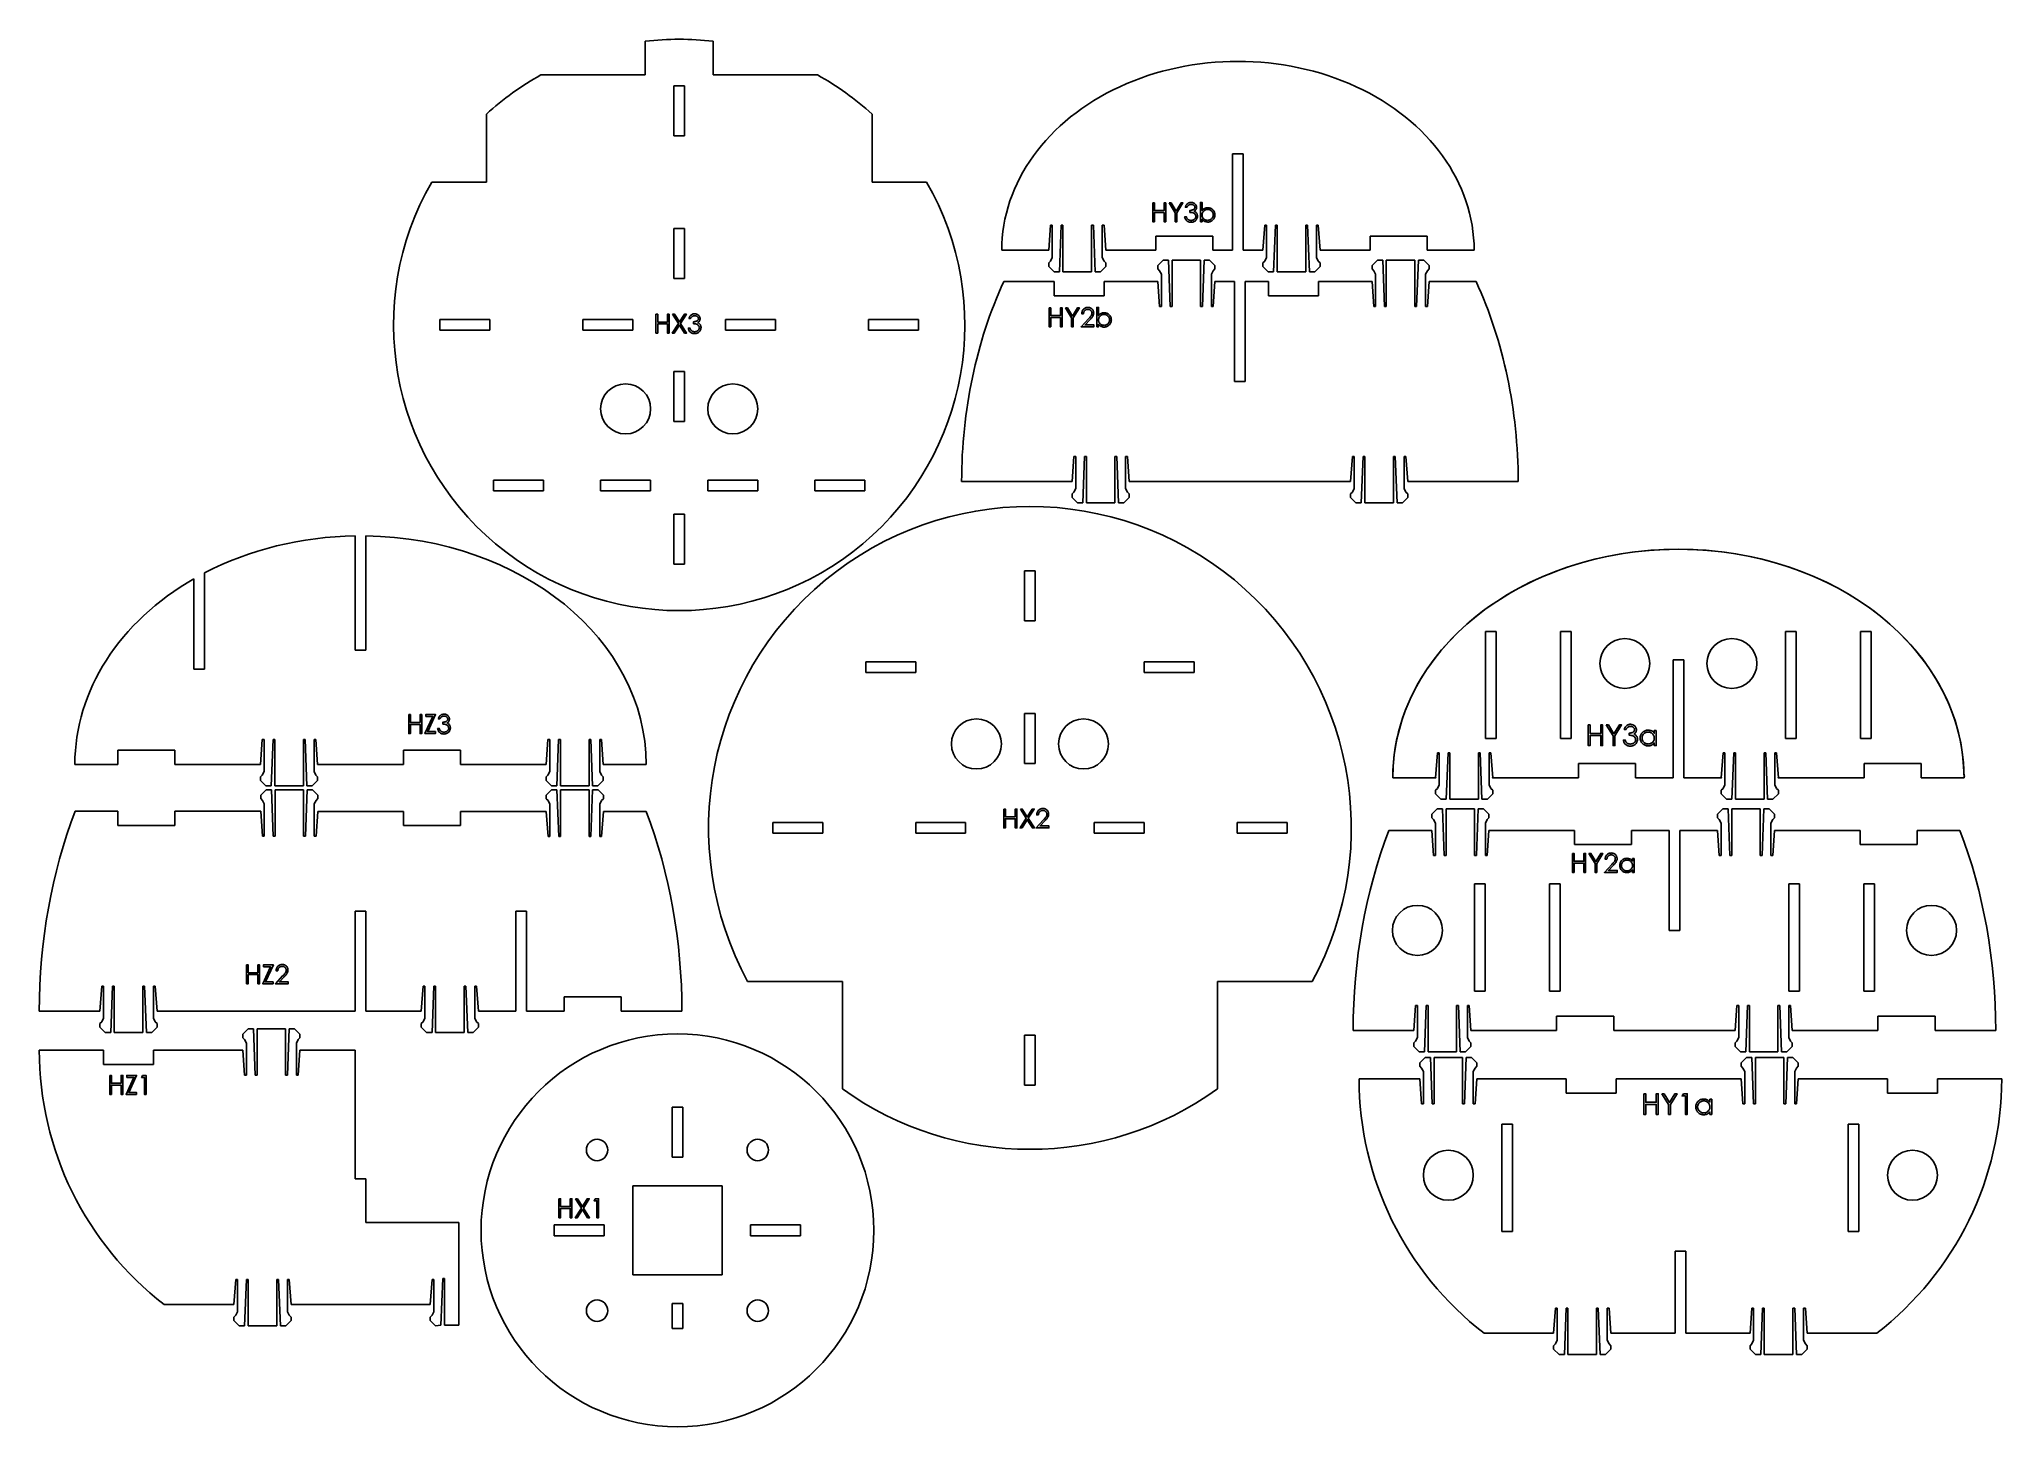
# Model space of a CAD drawing. Header units: millimetres. Extents: x 10 to 559, y -26 to 362.
import ezdxf

# ---------------------------------------------------------------- set-up
doc = ezdxf.new("R2010")
doc.units = ezdxf.units.MM
doc.header["$PDSIZE"] = -1
doc.linetypes.add('CENTERX2', pattern=[20.32, 12.7, -2.54, 2.54, -2.54])
doc.layers.add('graveren', color=5, linetype='Continuous')
doc.layers.add('snijden', color=1, linetype='Continuous')

msp = doc.modelspace()

# ---------------------------------------------------------------- linework, layer by layer
at = {"layer": 'graveren', "linetype": 'Continuous', "flags": 128}
for points in [[(321.49, 316.61), (321.96, 316.61), (321.96, 316.61), (321.96, 314.44), (321.96, 314.44), (324.68, 314.44), (324.68, 314.44), (324.68, 316.61), (324.68, 316.61), (325.15, 316.61), (325.15, 316.61), (325.15, 311.32), (325.15, 311.32), (324.68, 311.32), (324.68, 311.32), (324.68, 313.9), (324.68, 313.9), (321.96, 313.9), (321.96, 313.9), (321.96, 311.32), (321.96, 311.32), (321.49, 311.32), (321.49, 311.32), (321.49, 316.61)], [(326.1, 316.61), (326.64, 316.61), (326.64, 316.61), (328.03, 314.34), (328.03, 314.34), (329.42, 316.61), (329.42, 316.61), (329.97, 316.61), (329.97, 316.61), (328.27, 313.84), (328.27, 313.84), (328.27, 311.32), (328.27, 311.32), (327.8, 311.32), (327.8, 311.32), (327.8, 313.84), (327.8, 313.84), (326.1, 316.61)], [(331.12, 315.39), (330.65, 315.39), (330.65, 315.39), (330.69, 315.55), (330.74, 315.7), (330.8, 315.84), (330.86, 315.97), (330.94, 316.09), (331.02, 316.2), (331.12, 316.31), (331.22, 316.4), (331.33, 316.48), (331.44, 316.55), (331.56, 316.61), (331.68, 316.66), (331.81, 316.7), (331.94, 316.73), (332.08, 316.74), (332.22, 316.75), (332.22, 316.75), (332.43, 316.74), (332.63, 316.7), (332.82, 316.64), (333, 316.56), (333.18, 316.46), (333.33, 316.34), (333.46, 316.2), (333.57, 316.05), (333.65, 315.88), (333.72, 315.72), (333.75, 315.55), (333.77, 315.37), (333.77, 315.37), (333.76, 315.21), (333.73, 315.05), (333.68, 314.9), (333.61, 314.76), (333.52, 314.63), (333.42, 314.5), (333.29, 314.39), (333.15, 314.29), (333.15, 314.29), (333.31, 314.2), (333.47, 314.1), (333.6, 313.97), (333.72, 313.83), (333.72, 313.83), (333.8, 313.73), (333.86, 313.62), (333.91, 313.51), (333.96, 313.39), (333.99, 313.27), (334.02, 313.15), (334.03, 313.02), (334.04, 312.89), (334.04, 312.89), (334.02, 312.67), (333.98, 312.46), (333.9, 312.24), (333.8, 312.04), (333.66, 311.85), (333.51, 311.68), (333.34, 311.53), (333.14, 311.41), (332.92, 311.31), (332.7, 311.24), (332.46, 311.2), (332.21, 311.19), (332.21, 311.19), (332.04, 311.19), (331.87, 311.21), (331.72, 311.24), (331.57, 311.29), (331.43, 311.34), (331.29, 311.41), (331.17, 311.49), (331.05, 311.58), (330.94, 311.69), (330.84, 311.8), (330.74, 311.93), (330.66, 312.07), (330.59, 312.22), (330.53, 312.39), (330.48, 312.56), (330.44, 312.75), (330.44, 312.75), (330.92, 312.75), (330.92, 312.75), (330.95, 312.63), (331, 312.51), (331.04, 312.41), (331.09, 312.31), (331.15, 312.22), (331.2, 312.15), (331.27, 312.08), (331.33, 312.02), (331.33, 312.02), (331.42, 311.95), (331.52, 311.89), (331.62, 311.84), (331.73, 311.8), (331.84, 311.77), (331.96, 311.75), (332.08, 311.73), (332.22, 311.73), (332.22, 311.73), (332.36, 311.73), (332.5, 311.75), (332.64, 311.78), (332.76, 311.81), (332.88, 311.86), (332.99, 311.92), (333.1, 311.99), (333.19, 312.06), (333.28, 312.15), (333.35, 312.24), (333.42, 312.33), (333.47, 312.43), (333.51, 312.53), (333.54, 312.63), (333.56, 312.74), (333.56, 312.85), (333.56, 312.85), (333.55, 313), (333.52, 313.14), (333.46, 313.28), (333.38, 313.41), (333.28, 313.53), (333.16, 313.64), (333.03, 313.73), (332.89, 313.8), (332.81, 313.84), (332.71, 313.86), (332.61, 313.89), (332.49, 313.91), (332.37, 313.93), (332.24, 313.95), (332.09, 313.96), (331.93, 313.97), (331.93, 313.97), (331.93, 314.51), (331.93, 314.51), (332.13, 314.52), (332.32, 314.54), (332.49, 314.58), (332.66, 314.64), (332.82, 314.7), (332.95, 314.78), (333.06, 314.86), (333.14, 314.95), (333.21, 315.05), (333.25, 315.16), (333.28, 315.26), (333.29, 315.38), (333.29, 315.38), (333.29, 315.46), (333.27, 315.54), (333.25, 315.62), (333.22, 315.69), (333.17, 315.76), (333.12, 315.83), (333.06, 315.9), (332.99, 315.96), (332.91, 316.02), (332.83, 316.07), (332.74, 316.11), (332.65, 316.15), (332.55, 316.17), (332.45, 316.19), (332.34, 316.2), (332.23, 316.21), (332.23, 316.21), (332.05, 316.2), (331.88, 316.16), (331.72, 316.1), (331.58, 316.02), (331.51, 315.97), (331.45, 315.91), (331.39, 315.85), (331.33, 315.77), (331.27, 315.69), (331.22, 315.6), (331.17, 315.5), (331.12, 315.39)], [(334.85, 311.32), (334.85, 316.75), (334.85, 316.75), (335.33, 316.75), (335.33, 316.75), (335.33, 314.49), (335.33, 314.49), (335.49, 314.67), (335.66, 314.82), (335.85, 314.96), (336.04, 315.07), (336.24, 315.15), (336.45, 315.21), (336.67, 315.25), (336.9, 315.26), (336.9, 315.26), (337.11, 315.25), (337.31, 315.22), (337.5, 315.17), (337.68, 315.11), (337.85, 315.03), (338.02, 314.93), (338.18, 314.81), (338.33, 314.67), (338.47, 314.52), (338.59, 314.36), (338.69, 314.2), (338.77, 314.02), (338.84, 313.84), (338.88, 313.65), (338.91, 313.45), (338.92, 313.25), (338.92, 313.25), (338.91, 313.05), (338.88, 312.85), (338.84, 312.66), (338.77, 312.48), (338.69, 312.31), (338.59, 312.15), (338.46, 311.99), (338.33, 311.84), (338.17, 311.7), (338.01, 311.58), (337.84, 311.48), (337.67, 311.4), (337.48, 311.34), (337.29, 311.29), (337.09, 311.26), (336.89, 311.25), (336.89, 311.25), (336.65, 311.27), (336.43, 311.3), (336.22, 311.36), (336.02, 311.44), (335.83, 311.55), (335.65, 311.68), (335.48, 311.85), (335.33, 312.04), (335.33, 312.04), (335.33, 311.32), (335.33, 311.32), (334.85, 311.32)], [(336.88, 311.73), (337.09, 311.74), (337.29, 311.78), (337.48, 311.84), (337.67, 311.93), (337.84, 312.04), (337.99, 312.17), (338.12, 312.32), (338.23, 312.49), (338.33, 312.67), (338.39, 312.86), (338.43, 313.05), (338.45, 313.25), (338.45, 313.25), (338.43, 313.45), (338.39, 313.64), (338.33, 313.83), (338.23, 314.01), (338.12, 314.19), (337.98, 314.34), (337.83, 314.47), (337.66, 314.58), (337.48, 314.67), (337.29, 314.73), (337.09, 314.77), (336.89, 314.78), (336.89, 314.78), (336.69, 314.77), (336.49, 314.73), (336.29, 314.67), (336.1, 314.58), (335.93, 314.47), (335.77, 314.34), (335.64, 314.2), (335.53, 314.03), (335.44, 313.86), (335.38, 313.67), (335.34, 313.47), (335.33, 313.26), (335.33, 313.26), (335.33, 313.1), (335.35, 312.95), (335.39, 312.8), (335.44, 312.66), (335.5, 312.53), (335.58, 312.4), (335.67, 312.28), (335.78, 312.17), (335.89, 312.07), (336.01, 311.98), (336.14, 311.9), (336.28, 311.84), (336.42, 311.79), (336.57, 311.76), (336.72, 311.74), (336.88, 311.73)], [(292.48, 287.21), (292.95, 287.21), (292.95, 287.21), (292.95, 285.04), (292.95, 285.04), (295.67, 285.04), (295.67, 285.04), (295.67, 287.21), (295.67, 287.21), (296.14, 287.21), (296.14, 287.21), (296.14, 281.92), (296.14, 281.92), (295.67, 281.92), (295.67, 281.92), (295.67, 284.5), (295.67, 284.5), (292.95, 284.5), (292.95, 284.5), (292.95, 281.92), (292.95, 281.92), (292.48, 281.92), (292.48, 281.92), (292.48, 287.21)], [(297.09, 287.21), (297.63, 287.21), (297.63, 287.21), (299.02, 284.94), (299.02, 284.94), (300.41, 287.21), (300.41, 287.21), (300.96, 287.21), (300.96, 287.21), (299.26, 284.43), (299.26, 284.43), (299.26, 281.92), (299.26, 281.92), (298.79, 281.92), (298.79, 281.92), (298.79, 284.43), (298.79, 284.43), (297.09, 287.21)], [(302.11, 285.58), (301.64, 285.58), (301.64, 285.58), (301.65, 285.77), (301.68, 285.95), (301.72, 286.12), (301.77, 286.28), (301.85, 286.44), (301.93, 286.58), (302.03, 286.72), (302.15, 286.85), (302.27, 286.97), (302.41, 287.07), (302.55, 287.15), (302.7, 287.22), (302.85, 287.28), (303.01, 287.31), (303.18, 287.34), (303.36, 287.35), (303.36, 287.35), (303.54, 287.34), (303.7, 287.32), (303.86, 287.28), (304.01, 287.23), (304.15, 287.16), (304.28, 287.08), (304.4, 286.99), (304.52, 286.88), (304.62, 286.76), (304.71, 286.63), (304.79, 286.5), (304.85, 286.37), (304.9, 286.23), (304.93, 286.08), (304.95, 285.93), (304.96, 285.77), (304.96, 285.77), (304.95, 285.55), (304.9, 285.34), (304.84, 285.13), (304.74, 284.93), (304.68, 284.83), (304.6, 284.72), (304.52, 284.6), (304.42, 284.47), (304.3, 284.34), (304.18, 284.19), (304.04, 284.04), (303.89, 283.87), (303.89, 283.87), (302.57, 282.46), (302.57, 282.46), (305.03, 282.46), (305.03, 282.46), (305.03, 281.92), (305.03, 281.92), (301.43, 281.92), (301.43, 281.92), (303.48, 284.11), (303.48, 284.11), (303.63, 284.26), (303.77, 284.41), (303.89, 284.55), (304, 284.67), (304.09, 284.79), (304.18, 284.89), (304.24, 284.99), (304.3, 285.07), (304.38, 285.23), (304.44, 285.39), (304.47, 285.56), (304.49, 285.73), (304.49, 285.73), (304.48, 285.84), (304.46, 285.94), (304.44, 286.04), (304.4, 286.14), (304.35, 286.23), (304.3, 286.32), (304.23, 286.4), (304.15, 286.49), (304.07, 286.56), (303.98, 286.62), (303.88, 286.68), (303.78, 286.72), (303.68, 286.76), (303.57, 286.78), (303.46, 286.8), (303.34, 286.8), (303.34, 286.8), (303.21, 286.8), (303.09, 286.78), (302.98, 286.76), (302.87, 286.72), (302.77, 286.68), (302.67, 286.62), (302.58, 286.56), (302.49, 286.48), (302.41, 286.4), (302.34, 286.31), (302.28, 286.2), (302.23, 286.1), (302.19, 285.98), (302.15, 285.85), (302.13, 285.72), (302.11, 285.58)], [(305.84, 281.92), (305.84, 287.35), (305.84, 287.35), (306.32, 287.35), (306.32, 287.35), (306.32, 285.08), (306.32, 285.08), (306.48, 285.26), (306.65, 285.42), (306.84, 285.55), (307.03, 285.66), (307.23, 285.74), (307.44, 285.8), (307.66, 285.84), (307.89, 285.85), (307.89, 285.85), (308.1, 285.84), (308.3, 285.82), (308.49, 285.77), (308.67, 285.71), (308.84, 285.62), (309.01, 285.52), (309.17, 285.4), (309.32, 285.27), (309.46, 285.12), (309.58, 284.96), (309.68, 284.79), (309.77, 284.62), (309.83, 284.44), (309.88, 284.25), (309.9, 284.05), (309.91, 283.84), (309.91, 283.84), (309.9, 283.64), (309.88, 283.45), (309.83, 283.26), (309.76, 283.08), (309.68, 282.91), (309.58, 282.74), (309.46, 282.58), (309.32, 282.43), (309.16, 282.3), (309, 282.18), (308.83, 282.08), (308.66, 282), (308.48, 281.93), (308.28, 281.89), (308.09, 281.86), (307.88, 281.85), (307.88, 281.85), (307.64, 281.86), (307.42, 281.9), (307.21, 281.96), (307.01, 282.04), (306.82, 282.15), (306.64, 282.28), (306.47, 282.44), (306.32, 282.63), (306.32, 282.63), (306.32, 281.92), (306.32, 281.92), (305.84, 281.92)], [(182.37, 285.43), (182.85, 285.43), (182.85, 285.43), (182.85, 283.26), (182.85, 283.26), (185.56, 283.26), (185.56, 283.26), (185.56, 285.43), (185.56, 285.43), (186.04, 285.43), (186.04, 285.43), (186.04, 280.14), (186.04, 280.14), (185.56, 280.14), (185.56, 280.14), (185.56, 282.72), (185.56, 282.72), (182.85, 282.72), (182.85, 282.72), (182.85, 280.14), (182.85, 280.14), (182.37, 280.14), (182.37, 280.14), (182.37, 285.43)], [(187.02, 285.43), (187.57, 285.43), (187.57, 285.43), (188.95, 283.27), (188.95, 283.27), (190.34, 285.43), (190.34, 285.43), (190.89, 285.43), (190.89, 285.43), (189.23, 282.84), (189.23, 282.84), (190.95, 280.14), (190.95, 280.14), (190.41, 280.14), (190.41, 280.14), (188.95, 282.41), (188.95, 282.41), (187.5, 280.14), (187.5, 280.14), (186.95, 280.14), (186.95, 280.14), (188.68, 282.84), (188.68, 282.84), (187.02, 285.43)], [(192.07, 284.21), (191.6, 284.21), (191.6, 284.21), (191.64, 284.37), (191.69, 284.52), (191.75, 284.66), (191.82, 284.79), (191.89, 284.91), (191.98, 285.02), (192.07, 285.12), (192.17, 285.21), (192.28, 285.3), (192.39, 285.37), (192.51, 285.43), (192.63, 285.48), (192.76, 285.52), (192.9, 285.54), (193.03, 285.56), (193.17, 285.57), (193.17, 285.57), (193.38, 285.56), (193.58, 285.52), (193.77, 285.46), (193.96, 285.38), (194.13, 285.27), (194.28, 285.15), (194.41, 285.02), (194.52, 284.87), (194.61, 284.7), (194.67, 284.54), (194.71, 284.37), (194.72, 284.19), (194.72, 284.19), (194.71, 284.02), (194.68, 283.87), (194.63, 283.72), (194.57, 283.58), (194.48, 283.44), (194.37, 283.32), (194.25, 283.21), (194.1, 283.1), (194.1, 283.1), (194.27, 283.02), (194.42, 282.91), (194.56, 282.79), (194.68, 282.65), (194.68, 282.65), (194.75, 282.55), (194.81, 282.44), (194.87, 282.32), (194.91, 282.21), (194.95, 282.09), (194.97, 281.97), (194.99, 281.84), (194.99, 281.71), (194.99, 281.71), (194.98, 281.49), (194.93, 281.27), (194.86, 281.06), (194.75, 280.86), (194.62, 280.66), (194.47, 280.5), (194.29, 280.35), (194.09, 280.23), (193.88, 280.13), (193.65, 280.06), (193.41, 280.02), (193.16, 280), (193.16, 280), (192.99, 280.01), (192.83, 280.03), (192.67, 280.06), (192.52, 280.1), (192.38, 280.16), (192.25, 280.23), (192.12, 280.31), (192, 280.4), (191.89, 280.51), (191.79, 280.62), (191.7, 280.75), (191.62, 280.89), (191.55, 281.04), (191.49, 281.2), (191.44, 281.38), (191.4, 281.56), (191.4, 281.56), (191.87, 281.56), (191.87, 281.56), (191.91, 281.44), (191.95, 281.33), (192, 281.22), (192.05, 281.13), (192.1, 281.04), (192.16, 280.96), (192.22, 280.89), (192.29, 280.83), (192.29, 280.83), (192.38, 280.77), (192.47, 280.71), (192.57, 280.66), (192.68, 280.62), (192.79, 280.59), (192.91, 280.56), (193.04, 280.55), (193.17, 280.55), (193.17, 280.55), (193.32, 280.55), (193.46, 280.57), (193.59, 280.59), (193.72, 280.63), (193.84, 280.68), (193.95, 280.74), (194.05, 280.8), (194.15, 280.88), (194.23, 280.97), (194.31, 281.06), (194.37, 281.15), (194.42, 281.25), (194.46, 281.34), (194.49, 281.45), (194.51, 281.56), (194.52, 281.67), (194.52, 281.67), (194.5, 281.81), (194.47, 281.96), (194.41, 282.09), (194.33, 282.23), (194.23, 282.35), (194.12, 282.46), (193.99, 282.55), (193.84, 282.62), (193.76, 282.65), (193.67, 282.68), (193.56, 282.71), (193.45, 282.73), (193.32, 282.75), (193.19, 282.76), (193.04, 282.78), (192.89, 282.79), (192.89, 282.79), (192.89, 283.33), (192.89, 283.33), (193.08, 283.34), (193.27, 283.36), (193.45, 283.4), (193.62, 283.45), (193.77, 283.52), (193.9, 283.6), (194.01, 283.68), (194.1, 283.77), (194.16, 283.87), (194.21, 283.97), (194.24, 284.08), (194.25, 284.19), (194.25, 284.19), (194.24, 284.28), (194.23, 284.36), (194.2, 284.43), (194.17, 284.51), (194.13, 284.58), (194.08, 284.65), (194.01, 284.71), (193.94, 284.78), (193.87, 284.84), (193.78, 284.89), (193.69, 284.93), (193.6, 284.96), (193.5, 284.99), (193.4, 285.01), (193.29, 285.02), (193.18, 285.02), (193.18, 285.02), (193, 285.01), (192.83, 284.98), (192.68, 284.92), (192.53, 284.84), (192.47, 284.79), (192.4, 284.73), (192.34, 284.66), (192.28, 284.59), (192.23, 284.51), (192.17, 284.42), (192.12, 284.32), (192.07, 284.21)], [(307.88, 282.32), (308.08, 282.34), (308.28, 282.37), (308.47, 282.44), (308.66, 282.52), (308.83, 282.63), (308.98, 282.76), (309.11, 282.91), (309.23, 283.08), (309.32, 283.27), (309.38, 283.45), (309.42, 283.65), (309.44, 283.84), (309.44, 283.84), (309.42, 284.04), (309.38, 284.24), (309.32, 284.42), (309.22, 284.61), (309.11, 284.78), (308.97, 284.93), (308.82, 285.06), (308.65, 285.18), (308.47, 285.26), (308.28, 285.33), (308.08, 285.37), (307.88, 285.38), (307.88, 285.38), (307.68, 285.37), (307.48, 285.33), (307.28, 285.26), (307.09, 285.18), (306.92, 285.07), (306.76, 284.94), (306.63, 284.79), (306.52, 284.63), (306.43, 284.45), (306.37, 284.27), (306.33, 284.07), (306.32, 283.86), (306.32, 283.86), (306.32, 283.7), (306.35, 283.54), (306.38, 283.4), (306.43, 283.26), (306.49, 283.12), (306.57, 283), (306.66, 282.88), (306.77, 282.76), (306.88, 282.66), (307, 282.57), (307.13, 282.5), (307.27, 282.44), (307.41, 282.39), (307.56, 282.35), (307.71, 282.33), (307.88, 282.32)], [(113.13, 173.31), (113.61, 173.31), (113.61, 173.31), (113.61, 171.14), (113.61, 171.14), (116.32, 171.14), (116.32, 171.14), (116.32, 173.31), (116.32, 173.31), (116.79, 173.31), (116.79, 173.31), (116.79, 168.02), (116.79, 168.02), (116.32, 168.02), (116.32, 168.02), (116.32, 170.59), (116.32, 170.59), (113.61, 170.59), (113.61, 170.59), (113.61, 168.02), (113.61, 168.02), (113.13, 168.02), (113.13, 168.02), (113.13, 173.31)], [(117.88, 172.77), (117.88, 173.31), (117.88, 173.31), (120.66, 173.31), (120.66, 173.31), (118.44, 168.56), (118.44, 168.56), (120.59, 168.56), (120.59, 168.56), (120.59, 168.02), (120.59, 168.02), (117.68, 168.02), (117.68, 168.02), (119.9, 172.77), (119.9, 172.77), (117.88, 172.77)], [(121.88, 172.09), (121.41, 172.09), (121.41, 172.09), (121.45, 172.25), (121.5, 172.39), (121.56, 172.53), (121.63, 172.66), (121.7, 172.79), (121.79, 172.9), (121.88, 173), (121.98, 173.09), (122.09, 173.17), (122.2, 173.25), (122.32, 173.31), (122.44, 173.36), (122.57, 173.39), (122.7, 173.42), (122.84, 173.44), (122.98, 173.44), (122.98, 173.44), (123.19, 173.43), (123.39, 173.4), (123.58, 173.34), (123.77, 173.25), (123.94, 173.15), (124.09, 173.03), (124.22, 172.89), (124.33, 172.74), (124.42, 172.58), (124.48, 172.41), (124.52, 172.24), (124.53, 172.07), (124.53, 172.07), (124.52, 171.9), (124.49, 171.74), (124.44, 171.59), (124.37, 171.45), (124.29, 171.32), (124.18, 171.2), (124.06, 171.09), (123.91, 170.98), (123.91, 170.98), (124.08, 170.89), (124.23, 170.79), (124.36, 170.67), (124.48, 170.53), (124.48, 170.53), (124.56, 170.42), (124.62, 170.31), (124.68, 170.2), (124.72, 170.08), (124.75, 169.96), (124.78, 169.84), (124.79, 169.72), (124.8, 169.59), (124.8, 169.59), (124.78, 169.37), (124.74, 169.15), (124.66, 168.94), (124.56, 168.73), (124.43, 168.54), (124.27, 168.37), (124.1, 168.23), (123.9, 168.1), (123.69, 168.01), (123.46, 167.94), (123.22, 167.89), (122.97, 167.88), (122.97, 167.88), (122.8, 167.89), (122.64, 167.91), (122.48, 167.94), (122.33, 167.98), (122.19, 168.04), (122.06, 168.1), (121.93, 168.18), (121.81, 168.28), (121.7, 168.38), (121.6, 168.5), (121.51, 168.63), (121.43, 168.77), (121.36, 168.92), (121.3, 169.08), (121.24, 169.25), (121.2, 169.44), (121.2, 169.44), (121.68, 169.44), (121.68, 169.44), (121.72, 169.32), (121.76, 169.21), (121.8, 169.1), (121.85, 169.01), (121.91, 168.92), (121.97, 168.84), (122.03, 168.77), (122.09, 168.71), (122.09, 168.71), (122.18, 168.64), (122.28, 168.58), (122.38, 168.53), (122.49, 168.5), (122.6, 168.46), (122.72, 168.44), (122.85, 168.43), (122.98, 168.42), (122.98, 168.42), (123.13, 168.43), (123.27, 168.44), (123.4, 168.47), (123.53, 168.51), (123.64, 168.55), (123.76, 168.61), (123.86, 168.68), (123.95, 168.76), (124.04, 168.84), (124.12, 168.93), (124.18, 169.03), (124.23, 169.12), (124.27, 169.22), (124.3, 169.33), (124.32, 169.43), (124.32, 169.54), (124.32, 169.54), (124.31, 169.69), (124.28, 169.83), (124.22, 169.97), (124.14, 170.1), (124.04, 170.23), (123.93, 170.33), (123.8, 170.42), (123.65, 170.5), (123.57, 170.53), (123.47, 170.56), (123.37, 170.58), (123.26, 170.61), (123.13, 170.62), (123, 170.64), (122.85, 170.65), (122.7, 170.66), (122.7, 170.66), (122.7, 171.21), (122.7, 171.21), (122.89, 171.21), (123.08, 171.24), (123.26, 171.27), (123.43, 171.33), (123.58, 171.4), (123.71, 171.47), (123.82, 171.56), (123.9, 171.65), (123.97, 171.75), (124.02, 171.85), (124.04, 171.96), (124.05, 172.07), (124.05, 172.07), (124.05, 172.15), (124.03, 172.23), (124.01, 172.31), (123.98, 172.39), (123.94, 172.46), (123.88, 172.53), (123.82, 172.59), (123.75, 172.65), (123.67, 172.71), (123.59, 172.76), (123.5, 172.8), (123.41, 172.84), (123.31, 172.87), (123.21, 172.89), (123.1, 172.9), (122.99, 172.9), (122.99, 172.9), (122.81, 172.89), (122.64, 172.85), (122.49, 172.8), (122.34, 172.72), (122.28, 172.66), (122.21, 172.61), (122.15, 172.54), (122.09, 172.47), (122.03, 172.38), (121.98, 172.29), (121.93, 172.19), (121.88, 172.09)], [(443.47, 170.45), (443.99, 170.45), (443.99, 170.45), (443.99, 168.06), (443.99, 168.06), (446.98, 168.06), (446.98, 168.06), (446.98, 170.45), (446.98, 170.45), (447.5, 170.45), (447.5, 170.45), (447.5, 164.63), (447.5, 164.63), (446.98, 164.63), (446.98, 164.63), (446.98, 167.47), (446.98, 167.47), (443.99, 167.47), (443.99, 167.47), (443.99, 164.63), (443.99, 164.63), (443.47, 164.63), (443.47, 164.63), (443.47, 170.45)], [(448.54, 170.45), (449.14, 170.45), (449.14, 170.45), (450.67, 167.95), (450.67, 167.95), (452.2, 170.45), (452.2, 170.45), (452.8, 170.45), (452.8, 170.45), (450.93, 167.4), (450.93, 167.4), (450.93, 164.63), (450.93, 164.63), (450.41, 164.63), (450.41, 164.63), (450.41, 167.4), (450.41, 167.4), (448.54, 170.45)], [(454.07, 169.11), (453.54, 169.11), (453.54, 169.11), (453.59, 169.28), (453.64, 169.45), (453.71, 169.6), (453.78, 169.74), (453.87, 169.88), (453.96, 170), (454.06, 170.11), (454.17, 170.21), (454.29, 170.31), (454.42, 170.38), (454.55, 170.45), (454.68, 170.5), (454.82, 170.55), (454.97, 170.58), (455.12, 170.6), (455.28, 170.6), (455.28, 170.6), (455.5, 170.59), (455.72, 170.55), (455.93, 170.48), (456.14, 170.39), (456.33, 170.28), (456.49, 170.15), (456.64, 170), (456.76, 169.83), (456.85, 169.65), (456.92, 169.47), (456.96, 169.28), (456.98, 169.09), (456.98, 169.09), (456.97, 168.91), (456.93, 168.73), (456.88, 168.57), (456.81, 168.41), (456.71, 168.27), (456.59, 168.13), (456.46, 168.01), (456.3, 167.89), (456.3, 167.89), (456.48, 167.8), (456.65, 167.68), (456.79, 167.55), (456.93, 167.4), (456.93, 167.4), (457.01, 167.28), (457.08, 167.16), (457.14, 167.03), (457.19, 166.91), (457.23, 166.77), (457.25, 166.64), (457.27, 166.5), (457.27, 166.36), (457.27, 166.36), (457.26, 166.12), (457.21, 165.88), (457.12, 165.65), (457.01, 165.42), (456.86, 165.21), (456.7, 165.02), (456.5, 164.86), (456.29, 164.73), (456.05, 164.62), (455.8, 164.54), (455.54, 164.5), (455.26, 164.48), (455.26, 164.48), (455.07, 164.49), (454.89, 164.51), (454.72, 164.54), (454.56, 164.59), (454.4, 164.65), (454.26, 164.73), (454.12, 164.82), (453.99, 164.92), (453.86, 165.03), (453.75, 165.16), (453.65, 165.3), (453.56, 165.46), (453.49, 165.62), (453.42, 165.8), (453.36, 165.99), (453.32, 166.2), (453.32, 166.2), (453.84, 166.2), (453.84, 166.2), (453.88, 166.06), (453.93, 165.94), (453.98, 165.82), (454.03, 165.72), (454.09, 165.62), (454.16, 165.54), (454.23, 165.46), (454.3, 165.39), (454.3, 165.39), (454.4, 165.32), (454.5, 165.26), (454.61, 165.2), (454.73, 165.16), (454.86, 165.12), (454.99, 165.1), (455.13, 165.08), (455.27, 165.08), (455.27, 165.08), (455.43, 165.09), (455.59, 165.1), (455.74, 165.13), (455.87, 165.17), (456, 165.22), (456.13, 165.29), (456.24, 165.36), (456.34, 165.45), (456.44, 165.54), (456.52, 165.64), (456.59, 165.74), (456.65, 165.85), (456.69, 165.96), (456.73, 166.07), (456.75, 166.19), (456.75, 166.31), (456.75, 166.31), (456.74, 166.47), (456.7, 166.63), (456.64, 166.78), (456.55, 166.93), (456.44, 167.06), (456.31, 167.18), (456.17, 167.28), (456.01, 167.36), (455.92, 167.4), (455.82, 167.43), (455.7, 167.45), (455.58, 167.48), (455.44, 167.5), (455.29, 167.52), (455.13, 167.53), (454.96, 167.54), (454.96, 167.54), (454.96, 168.14), (454.96, 168.14), (455.18, 168.15), (455.38, 168.17), (455.58, 168.22), (455.76, 168.28), (455.93, 168.35), (456.08, 168.43), (456.19, 168.52), (456.29, 168.63), (456.36, 168.74), (456.41, 168.85), (456.44, 168.97), (456.45, 169.09), (456.45, 169.09), (456.45, 169.18), (456.43, 169.27), (456.41, 169.36), (456.37, 169.44), (456.32, 169.52), (456.27, 169.59), (456.2, 169.66), (456.12, 169.73), (456.04, 169.8), (455.94, 169.85), (455.85, 169.9), (455.75, 169.94), (455.64, 169.97), (455.53, 169.99), (455.41, 170), (455.28, 170), (455.28, 170), (455.08, 169.99), (454.9, 169.95), (454.73, 169.89), (454.57, 169.8), (454.5, 169.74), (454.43, 169.68), (454.36, 169.61), (454.3, 169.53), (454.23, 169.43), (454.17, 169.34), (454.12, 169.23), (454.07, 169.11)], [(462.5, 168.89), (462.5, 164.63), (462.5, 164.63), (461.98, 164.63), (461.98, 164.63), (461.98, 165.37), (461.98, 165.37), (461.79, 165.17), (461.6, 165), (461.4, 164.86), (461.19, 164.75), (460.97, 164.67), (460.74, 164.61), (460.49, 164.57), (460.24, 164.56), (460.24, 164.56), (460.01, 164.57), (459.8, 164.6), (459.59, 164.65), (459.39, 164.72), (459.2, 164.81), (459.01, 164.92), (458.84, 165.05), (458.67, 165.2), (458.52, 165.37), (458.39, 165.54), (458.27, 165.72), (458.18, 165.92), (458.11, 166.12), (458.06, 166.33), (458.03, 166.54), (458.02, 166.77), (458.02, 166.77), (458.03, 166.99), (458.06, 167.21), (458.11, 167.41), (458.18, 167.61), (458.28, 167.8), (458.39, 167.98), (458.52, 168.15), (458.68, 168.32), (458.84, 168.47), (459.02, 168.6), (459.21, 168.71), (459.4, 168.8), (459.6, 168.87), (459.81, 168.92), (460.03, 168.95), (460.25, 168.96), (460.25, 168.96), (460.51, 168.95), (460.76, 168.91), (461, 168.84), (461.22, 168.75), (461.43, 168.64), (461.62, 168.49), (461.81, 168.31), (461.98, 168.1), (461.98, 168.1), (461.98, 168.89), (461.98, 168.89), (462.5, 168.89)], [(460.26, 168.44), (460.03, 168.42), (459.81, 168.38), (459.6, 168.31), (459.4, 168.22), (459.22, 168.1), (459.05, 167.95), (458.9, 167.79), (458.77, 167.6), (458.67, 167.4), (458.6, 167.19), (458.56, 166.98), (458.54, 166.76), (458.54, 166.76), (458.56, 166.55), (458.6, 166.34), (458.67, 166.13), (458.78, 165.92), (458.91, 165.74), (459.05, 165.57), (459.22, 165.42), (459.41, 165.3), (459.61, 165.2), (459.82, 165.14), (460.03, 165.09), (460.26, 165.08), (460.26, 165.08), (460.48, 165.09), (460.7, 165.13), (460.92, 165.2), (461.12, 165.3), (461.32, 165.42), (461.49, 165.56), (461.63, 165.72), (461.75, 165.9), (461.85, 166.09), (461.92, 166.3), (461.96, 166.52), (461.98, 166.75), (461.98, 166.75), (461.97, 166.93), (461.94, 167.09), (461.91, 167.26), (461.85, 167.41), (461.78, 167.56), (461.7, 167.7), (461.6, 167.83), (461.48, 167.95), (461.35, 168.07), (461.22, 168.17), (461.08, 168.25), (460.93, 168.32), (460.77, 168.37), (460.61, 168.41), (460.44, 168.43), (460.26, 168.44)], [(279.79, 146.88), (280.26, 146.88), (280.26, 146.88), (280.26, 144.71), (280.26, 144.71), (282.98, 144.71), (282.98, 144.71), (282.98, 146.88), (282.98, 146.88), (283.45, 146.88), (283.45, 146.88), (283.45, 141.59), (283.45, 141.59), (282.98, 141.59), (282.98, 141.59), (282.98, 144.16), (282.98, 144.16), (280.26, 144.16), (280.26, 144.16), (280.26, 141.59), (280.26, 141.59), (279.79, 141.59), (279.79, 141.59), (279.79, 146.88)], [(284.44, 146.88), (284.98, 146.88), (284.98, 146.88), (286.37, 144.71), (286.37, 144.71), (287.75, 146.88), (287.75, 146.88), (288.3, 146.88), (288.3, 146.88), (286.64, 144.29), (286.64, 144.29), (288.37, 141.59), (288.37, 141.59), (287.82, 141.59), (287.82, 141.59), (286.37, 143.86), (286.37, 143.86), (284.92, 141.59), (284.92, 141.59), (284.37, 141.59), (284.37, 141.59), (286.1, 144.29), (286.1, 144.29), (284.44, 146.88)], [(289.49, 145.25), (289.01, 145.25), (289.01, 145.25), (289.03, 145.44), (289.06, 145.62), (289.1, 145.79), (289.15, 145.95), (289.22, 146.11), (289.31, 146.25), (289.41, 146.39), (289.53, 146.52), (289.65, 146.63), (289.79, 146.74), (289.93, 146.82), (290.08, 146.89), (290.23, 146.94), (290.39, 146.98), (290.56, 147.01), (290.74, 147.01), (290.74, 147.01), (290.91, 147.01), (291.08, 146.98), (291.24, 146.95), (291.39, 146.9), (291.53, 146.83), (291.66, 146.75), (291.78, 146.66), (291.9, 146.55), (292, 146.43), (292.09, 146.3), (292.17, 146.17), (292.23, 146.04), (292.28, 145.89), (292.31, 145.75), (292.33, 145.6), (292.34, 145.44), (292.34, 145.44), (292.33, 145.22), (292.28, 145.01), (292.22, 144.8), (292.12, 144.6), (292.06, 144.5), (291.98, 144.39), (291.9, 144.27), (291.8, 144.14), (291.68, 144), (291.56, 143.86), (291.42, 143.71), (291.27, 143.54), (291.27, 143.54), (289.94, 142.13), (289.94, 142.13), (292.41, 142.13), (292.41, 142.13), (292.41, 141.59), (292.41, 141.59), (288.81, 141.59), (288.81, 141.59), (290.86, 143.78), (290.86, 143.78), (291.01, 143.93), (291.15, 144.08), (291.27, 144.22), (291.38, 144.34), (291.47, 144.46), (291.55, 144.56), (291.62, 144.65), (291.68, 144.74), (291.76, 144.9), (291.82, 145.06), (291.85, 145.23), (291.86, 145.4), (291.86, 145.4), (291.86, 145.51), (291.84, 145.61), (291.82, 145.71), (291.78, 145.81), (291.73, 145.9), (291.68, 145.99), (291.61, 146.07), (291.53, 146.15), (291.45, 146.23), (291.36, 146.29), (291.26, 146.35), (291.16, 146.39), (291.06, 146.43), (290.95, 146.45), (290.83, 146.47), (290.72, 146.47), (290.72, 146.47), (290.59, 146.47), (290.47, 146.45), (290.36, 146.43), (290.25, 146.39), (290.15, 146.35), (290.05, 146.29), (289.96, 146.23), (289.87, 146.15), (289.79, 146.07), (289.72, 145.97), (289.66, 145.87), (289.61, 145.77), (289.57, 145.65), (289.53, 145.52), (289.51, 145.39), (289.49, 145.25)], [(439.06, 134.44), (439.53, 134.44), (439.53, 134.44), (439.53, 132.27), (439.53, 132.27), (442.25, 132.27), (442.25, 132.27), (442.25, 134.44), (442.25, 134.44), (442.72, 134.44), (442.72, 134.44), (442.72, 129.14), (442.72, 129.14), (442.25, 129.14), (442.25, 129.14), (442.25, 131.72), (442.25, 131.72), (439.53, 131.72), (439.53, 131.72), (439.53, 129.14), (439.53, 129.14), (439.06, 129.14), (439.06, 129.14), (439.06, 134.44)], [(443.67, 134.44), (444.21, 134.44), (444.21, 134.44), (445.6, 132.16), (445.6, 132.16), (446.99, 134.44), (446.99, 134.44), (447.54, 134.44), (447.54, 134.44), (445.84, 131.66), (445.84, 131.66), (445.84, 129.14), (445.84, 129.14), (445.37, 129.14), (445.37, 129.14), (445.37, 131.66), (445.37, 131.66), (443.67, 134.44)], [(448.69, 132.81), (448.22, 132.81), (448.22, 132.81), (448.23, 133), (448.26, 133.18), (448.3, 133.35), (448.35, 133.51), (448.43, 133.66), (448.51, 133.81), (448.61, 133.95), (448.73, 134.08), (448.85, 134.19), (448.99, 134.29), (449.13, 134.38), (449.28, 134.45), (449.43, 134.5), (449.59, 134.54), (449.76, 134.56), (449.94, 134.57), (449.94, 134.57), (450.11, 134.56), (450.28, 134.54), (450.44, 134.51), (450.59, 134.46), (450.73, 134.39), (450.86, 134.31), (450.98, 134.21), (451.1, 134.1), (451.2, 133.98), (451.29, 133.86), (451.37, 133.73), (451.43, 133.59), (451.48, 133.45), (451.51, 133.31), (451.53, 133.16), (451.54, 133), (451.54, 133), (451.53, 132.78), (451.48, 132.57), (451.42, 132.36), (451.32, 132.16), (451.26, 132.06), (451.18, 131.95), (451.1, 131.83), (451, 131.7), (450.88, 131.56), (450.76, 131.42), (450.62, 131.26), (450.47, 131.1), (450.47, 131.1), (449.14, 129.69), (449.14, 129.69), (451.61, 129.69), (451.61, 129.69), (451.61, 129.14), (451.61, 129.14), (448.01, 129.14), (448.01, 129.14), (450.06, 131.33), (450.06, 131.33), (450.21, 131.49), (450.35, 131.64), (450.47, 131.77), (450.58, 131.9), (450.67, 132.01), (450.76, 132.12), (450.82, 132.21), (450.88, 132.3), (450.96, 132.46), (451.02, 132.62), (451.05, 132.78), (451.06, 132.96), (451.06, 132.96), (451.06, 133.06), (451.04, 133.17), (451.02, 133.27), (450.98, 133.36), (450.93, 133.46), (450.88, 133.55), (450.81, 133.63), (450.73, 133.71), (450.65, 133.79), (450.56, 133.85), (450.46, 133.91), (450.36, 133.95), (450.26, 133.98), (450.15, 134.01), (450.04, 134.02), (449.92, 134.03), (449.92, 134.03), (449.79, 134.02), (449.67, 134.01), (449.56, 133.98), (449.45, 133.95), (449.35, 133.9), (449.25, 133.85), (449.16, 133.78), (449.07, 133.71), (448.99, 133.62), (448.92, 133.53), (448.86, 133.43), (448.81, 133.32), (448.77, 133.21), (448.73, 133.08), (448.71, 132.95), (448.69, 132.81)], [(456.36, 133.01), (456.36, 129.14), (456.36, 129.14), (455.88, 129.14), (455.88, 129.14), (455.88, 129.81), (455.88, 129.81), (455.72, 129.64), (455.54, 129.48), (455.36, 129.36), (455.17, 129.25), (454.96, 129.18), (454.75, 129.12), (454.53, 129.09), (454.3, 129.08), (454.3, 129.08), (454.1, 129.09), (453.9, 129.11), (453.71, 129.16), (453.53, 129.22), (453.35, 129.31), (453.19, 129.41), (453.03, 129.53), (452.88, 129.66), (452.74, 129.81), (452.62, 129.97), (452.52, 130.14), (452.43, 130.31), (452.37, 130.5), (452.32, 130.69), (452.3, 130.88), (452.29, 131.09), (452.29, 131.09), (452.3, 131.29), (452.32, 131.49), (452.37, 131.67), (452.44, 131.85), (452.52, 132.02), (452.62, 132.19), (452.74, 132.35), (452.88, 132.5), (453.03, 132.63), (453.2, 132.75), (453.36, 132.85), (453.54, 132.93), (453.72, 133), (453.91, 133.04), (454.11, 133.07), (454.32, 133.08), (454.32, 133.08), (454.55, 133.07), (454.78, 133.03), (454.99, 132.97), (455.19, 132.89), (455.38, 132.78), (455.56, 132.65), (455.73, 132.49), (455.88, 132.3), (455.88, 132.3), (455.88, 133.01), (455.88, 133.01), (456.36, 133.01)], [(454.32, 132.6), (454.12, 132.59), (453.92, 132.55), (453.73, 132.49), (453.54, 132.41), (453.37, 132.3), (453.22, 132.17), (453.09, 132.02), (452.97, 131.85), (452.88, 131.66), (452.81, 131.47), (452.77, 131.28), (452.76, 131.08), (452.76, 131.08), (452.77, 130.89), (452.81, 130.69), (452.88, 130.5), (452.97, 130.32), (453.09, 130.15), (453.22, 130), (453.38, 129.87), (453.55, 129.75), (453.73, 129.67), (453.92, 129.6), (454.12, 129.56), (454.32, 129.55), (454.32, 129.55), (454.52, 129.56), (454.72, 129.6), (454.92, 129.66), (455.11, 129.75), (455.28, 129.86), (455.44, 129.99), (455.57, 130.13), (455.68, 130.3), (455.77, 130.47), (455.83, 130.66), (455.87, 130.86), (455.88, 131.07), (455.88, 131.07), (455.87, 131.23), (455.85, 131.38), (455.82, 131.53), (455.77, 131.67), (455.71, 131.8), (455.63, 131.93), (455.54, 132.05), (455.43, 132.16), (455.32, 132.27), (455.19, 132.36), (455.06, 132.43), (454.93, 132.49), (454.79, 132.54), (454.64, 132.58), (454.48, 132.6), (454.32, 132.6)], [(67.7, 103.22), (68.17, 103.22), (68.17, 103.22), (68.17, 101.05), (68.17, 101.05), (70.89, 101.05), (70.89, 101.05), (70.89, 103.22), (70.89, 103.22), (71.36, 103.22), (71.36, 103.22), (71.36, 97.93), (71.36, 97.93), (70.89, 97.93), (70.89, 97.93), (70.89, 100.51), (70.89, 100.51), (68.17, 100.51), (68.17, 100.51), (68.17, 97.93), (68.17, 97.93), (67.7, 97.93), (67.7, 97.93), (67.7, 103.22)], [(72.45, 102.68), (72.45, 103.22), (72.45, 103.22), (75.23, 103.22), (75.23, 103.22), (73.01, 98.47), (73.01, 98.47), (75.16, 98.47), (75.16, 98.47), (75.16, 97.93), (75.16, 97.93), (72.24, 97.93), (72.24, 97.93), (74.46, 102.68), (74.46, 102.68), (72.45, 102.68)], [(76.45, 101.59), (75.97, 101.59), (75.97, 101.59), (75.99, 101.78), (76.01, 101.96), (76.06, 102.13), (76.11, 102.3), (76.18, 102.45), (76.27, 102.6), (76.37, 102.73), (76.49, 102.86), (76.61, 102.98), (76.75, 103.08), (76.89, 103.16), (77.04, 103.23), (77.19, 103.29), (77.35, 103.33), (77.52, 103.35), (77.7, 103.36), (77.7, 103.36), (77.87, 103.35), (78.04, 103.33), (78.2, 103.29), (78.35, 103.24), (78.49, 103.17), (78.62, 103.09), (78.74, 103), (78.86, 102.89), (78.96, 102.77), (79.05, 102.64), (79.13, 102.51), (79.19, 102.38), (79.24, 102.24), (79.27, 102.09), (79.29, 101.94), (79.3, 101.78), (79.3, 101.78), (79.28, 101.56), (79.24, 101.35), (79.18, 101.15), (79.08, 100.95), (79.02, 100.84), (78.94, 100.73), (78.86, 100.61), (78.76, 100.49), (78.64, 100.35), (78.52, 100.2), (78.38, 100.05), (78.23, 99.89), (78.23, 99.89), (76.9, 98.47), (76.9, 98.47), (79.37, 98.47), (79.37, 98.47), (79.37, 97.93), (79.37, 97.93), (75.77, 97.93), (75.77, 97.93), (77.82, 100.12), (77.82, 100.12), (77.97, 100.28), (78.11, 100.42), (78.23, 100.56), (78.34, 100.68), (78.43, 100.8), (78.51, 100.9), (78.58, 101), (78.63, 101.08), (78.72, 101.24), (78.78, 101.4), (78.81, 101.57), (78.82, 101.74), (78.82, 101.74), (78.82, 101.85), (78.8, 101.95), (78.78, 102.05), (78.74, 102.15), (78.69, 102.24), (78.64, 102.33), (78.57, 102.42), (78.49, 102.5), (78.4, 102.57), (78.31, 102.64), (78.22, 102.69), (78.12, 102.74), (78.02, 102.77), (77.91, 102.8), (77.79, 102.81), (77.68, 102.82), (77.68, 102.82), (77.55, 102.81), (77.43, 102.8), (77.32, 102.77), (77.21, 102.73), (77.11, 102.69), (77.01, 102.64), (76.92, 102.57), (76.83, 102.49), (76.75, 102.41), (76.68, 102.32), (76.62, 102.22), (76.57, 102.11), (76.52, 101.99), (76.49, 101.87), (76.46, 101.74), (76.45, 101.59)], [(29.4, 72.27), (29.88, 72.27), (29.88, 72.27), (29.88, 70.1), (29.88, 70.1), (32.59, 70.1), (32.59, 70.1), (32.59, 72.27), (32.59, 72.27), (33.07, 72.27), (33.07, 72.27), (33.07, 66.98), (33.07, 66.98), (32.59, 66.98), (32.59, 66.98), (32.59, 69.56), (32.59, 69.56), (29.88, 69.56), (29.88, 69.56), (29.88, 66.98), (29.88, 66.98), (29.4, 66.98), (29.4, 66.98), (29.4, 72.27)], [(34.15, 71.73), (34.15, 72.27), (34.15, 72.27), (36.93, 72.27), (36.93, 72.27), (34.71, 67.52), (34.71, 67.52), (36.87, 67.52), (36.87, 67.52), (36.87, 66.98), (36.87, 66.98), (33.95, 66.98), (33.95, 66.98), (36.17, 71.73), (36.17, 71.73), (34.15, 71.73)], [(38.6, 72.27), (39.58, 72.27), (39.58, 72.27), (39.58, 66.98), (39.58, 66.98), (39.11, 66.98), (39.11, 66.98), (39.11, 71.73), (39.11, 71.73), (38.29, 71.73), (38.29, 71.73), (38.6, 72.27)], [(459.03, 67.16), (459.56, 67.16), (459.56, 67.16), (459.56, 64.77), (459.56, 64.77), (462.54, 64.77), (462.54, 64.77), (462.54, 67.16), (462.54, 67.16), (463.06, 67.16), (463.06, 67.16), (463.06, 61.34), (463.06, 61.34), (462.54, 61.34), (462.54, 61.34), (462.54, 64.18), (462.54, 64.18), (459.56, 64.18), (459.56, 64.18), (459.56, 61.34), (459.56, 61.34), (459.03, 61.34), (459.03, 61.34), (459.03, 67.16)], [(464.11, 67.16), (464.71, 67.16), (464.71, 67.16), (466.24, 64.66), (466.24, 64.66), (467.76, 67.16), (467.76, 67.16), (468.36, 67.16), (468.36, 67.16), (466.5, 64.11), (466.5, 64.11), (466.5, 61.34), (466.5, 61.34), (465.97, 61.34), (465.97, 61.34), (465.97, 64.11), (465.97, 64.11), (464.11, 67.16)], [(470.12, 67.16), (471.2, 67.16), (471.2, 67.16), (471.2, 61.34), (471.2, 61.34), (470.67, 61.34), (470.67, 61.34), (470.67, 66.56), (470.67, 66.56), (469.78, 66.56), (469.78, 66.56), (470.12, 67.16)], [(478.06, 65.59), (478.06, 61.34), (478.06, 61.34), (477.54, 61.34), (477.54, 61.34), (477.54, 62.08), (477.54, 62.08), (477.36, 61.88), (477.17, 61.71), (476.97, 61.57), (476.75, 61.46), (476.53, 61.38), (476.3, 61.32), (476.06, 61.28), (475.8, 61.27), (475.8, 61.27), (475.58, 61.28), (475.36, 61.31), (475.15, 61.36), (474.95, 61.43), (474.76, 61.52), (474.58, 61.63), (474.4, 61.76), (474.23, 61.91), (474.08, 62.08), (473.95, 62.25), (473.84, 62.43), (473.75, 62.63), (473.68, 62.83), (473.63, 63.04), (473.6, 63.25), (473.59, 63.48), (473.59, 63.48), (473.6, 63.7), (473.63, 63.92), (473.68, 64.12), (473.75, 64.32), (473.84, 64.51), (473.95, 64.69), (474.09, 64.86), (474.24, 65.03), (474.41, 65.18), (474.59, 65.31), (474.77, 65.42), (474.96, 65.51), (475.17, 65.58), (475.38, 65.63), (475.59, 65.66), (475.82, 65.67), (475.82, 65.67), (476.08, 65.66), (476.33, 65.62), (476.56, 65.55), (476.78, 65.46), (476.99, 65.34), (477.19, 65.2), (477.37, 65.02), (477.54, 64.81), (477.54, 64.81), (477.54, 65.59), (477.54, 65.59), (478.06, 65.59)], [(475.83, 65.15), (475.6, 65.13), (475.38, 65.09), (475.17, 65.02), (474.97, 64.93), (474.78, 64.81), (474.61, 64.66), (474.47, 64.5), (474.34, 64.31), (474.24, 64.11), (474.17, 63.9), (474.12, 63.69), (474.11, 63.47), (474.11, 63.47), (474.12, 63.26), (474.17, 63.04), (474.24, 62.84), (474.34, 62.63), (474.47, 62.45), (474.62, 62.28), (474.79, 62.13), (474.97, 62.01), (475.17, 61.91), (475.38, 61.84), (475.6, 61.8), (475.82, 61.79), (475.82, 61.79), (476.05, 61.8), (476.27, 61.84), (476.48, 61.91), (476.69, 62.01), (476.88, 62.13), (477.05, 62.27), (477.2, 62.43), (477.32, 62.61), (477.42, 62.8), (477.49, 63.01), (477.53, 63.23), (477.54, 63.46), (477.54, 63.46), (477.53, 63.63), (477.51, 63.8), (477.47, 63.97), (477.42, 64.12), (477.35, 64.27), (477.26, 64.41), (477.16, 64.54), (477.04, 64.66), (476.92, 64.78), (476.78, 64.88), (476.64, 64.96), (476.49, 65.03), (476.34, 65.08), (476.17, 65.12), (476, 65.14), (475.83, 65.15)], [(155.19, 37.73), (155.66, 37.73), (155.66, 37.73), (155.66, 35.56), (155.66, 35.56), (158.37, 35.56), (158.37, 35.56), (158.37, 37.73), (158.37, 37.73), (158.85, 37.73), (158.85, 37.73), (158.85, 32.44), (158.85, 32.44), (158.37, 32.44), (158.37, 32.44), (158.37, 35.02), (158.37, 35.02), (155.66, 35.02), (155.66, 35.02), (155.66, 32.44), (155.66, 32.44), (155.19, 32.44), (155.19, 32.44), (155.19, 37.73)], [(159.83, 37.73), (160.38, 37.73), (160.38, 37.73), (161.77, 35.57), (161.77, 35.57), (163.15, 37.73), (163.15, 37.73), (163.7, 37.73), (163.7, 37.73), (162.04, 35.14), (162.04, 35.14), (163.77, 32.44), (163.77, 32.44), (163.22, 32.44), (163.22, 32.44), (161.77, 34.71), (161.77, 34.71), (160.31, 32.44), (160.31, 32.44), (159.76, 32.44), (159.76, 32.44), (161.49, 35.14), (161.49, 35.14), (159.83, 37.73)], [(165.33, 37.73), (166.31, 37.73), (166.31, 37.73), (166.31, 32.44), (166.31, 32.44), (165.84, 32.44), (165.84, 32.44), (165.84, 37.19), (165.84, 37.19), (165.02, 37.19), (165.02, 37.19), (165.33, 37.73)]]:
    msp.add_lwpolyline(points, dxfattribs=at)
at = {"layer": 'snijden', "linetype": 'Continuous', "lineweight": 25}
for p, q in [((179.38, 361.87), (179.38, 352.44)), ((198.38, 352.44), (198.38, 361.87)), ((179.38, 352.44), (150.15, 352.44)), ((227.61, 352.44), (198.38, 352.44)), ((190.38, 349.44), (187.38, 349.44)), ((187.38, 349.44), (187.38, 335.44)), ((190.38, 335.44), (190.38, 349.44)), ((134.88, 322.44), (134.88, 341.46)), ((242.88, 322.44), (242.88, 341.46)), ((187.38, 335.44), (190.38, 335.44)), ((343.87, 330.34), (346.87, 330.34)), ((343.87, 303.34), (343.87, 330.34)), ((346.87, 330.34), (346.87, 303.34)), ((119.6, 322.44), (134.88, 322.44)), ((258.16, 322.44), (242.88, 322.44)), ((190.38, 309.44), (187.38, 309.44)), ((187.38, 309.44), (187.38, 295.44)), ((190.38, 295.44), (190.38, 309.44)), ((292.37, 303.34), (292.87, 310.34)), ((292.87, 310.34), (293.37, 310.34)), ((293.37, 310.34), (293.37, 301.34)), ((295.37, 297.34), (295.87, 310.34)), ((295.87, 310.34), (296.37, 310.34)), ((296.37, 310.34), (296.37, 297.34)), ((304.37, 310.34), (304.87, 310.34)), ((304.37, 297.34), (304.37, 310.34)), ((304.87, 310.34), (305.37, 297.34)), ((307.37, 310.34), (307.87, 310.34)), ((307.37, 301.34), (307.37, 310.34)), ((307.87, 310.34), (308.37, 303.34)), ((352.37, 303.34), (352.87, 310.34)), ((352.87, 310.34), (353.37, 310.34)), ((353.37, 310.34), (353.37, 301.34)), ((355.37, 297.34), (355.87, 310.34)), ((355.87, 310.34), (356.37, 310.34)), ((356.37, 310.34), (356.37, 297.34)), ((364.37, 310.34), (364.87, 310.34)), ((364.37, 297.34), (364.37, 310.34)), ((364.87, 310.34), (365.37, 297.34)), ((367.37, 310.34), (367.87, 310.34)), ((367.37, 301.34), (367.37, 310.34)), ((367.87, 310.34), (368.37, 303.34)), ((279.22, 303.34), (292.37, 303.34)), ((308.37, 303.34), (322.37, 303.34)), ((322.37, 307.34), (338.37, 307.34)), ((322.37, 303.34), (322.37, 307.34)), ((338.37, 307.34), (338.37, 303.34)), ((338.37, 303.34), (343.87, 303.34)), ((346.87, 303.34), (352.37, 303.34)), ((368.37, 303.34), (382.37, 303.34)), ((382.37, 307.34), (398.37, 307.34)), ((382.37, 303.34), (382.37, 307.34)), ((398.37, 307.34), (398.37, 303.34)), ((398.37, 303.34), (411.52, 303.34)), ((292.87, 300.34), (292.37, 299.84)), ((292.37, 299.84), (292.37, 298.84)), ((292.37, 298.84), (293.87, 297.34)), ((293.37, 301.34), (292.87, 300.34)), ((293.87, 297.34), (295.37, 297.34)), ((296.37, 297.34), (304.37, 297.34)), ((305.37, 297.34), (306.87, 297.34)), ((306.87, 297.34), (308.37, 298.84)), ((307.87, 300.34), (307.37, 301.34)), ((308.37, 299.84), (307.87, 300.34)), ((308.37, 298.84), (308.37, 299.84)), ((324.42, 300.61), (322.92, 299.11)), ((322.92, 299.11), (322.92, 298.11)), ((322.92, 298.11), (323.42, 297.61)), ((323.42, 297.61), (323.92, 296.61)), ((325.92, 300.61), (324.42, 300.61)), ((326.42, 287.61), (325.92, 300.61)), ((326.92, 300.61), (326.92, 287.61)), ((334.92, 300.61), (326.92, 300.61)), ((334.92, 287.61), (334.92, 300.61)), ((335.92, 300.61), (335.42, 287.61)), ((337.42, 300.61), (335.92, 300.61)), ((338.92, 299.11), (337.42, 300.61)), ((337.92, 296.61), (338.42, 297.61)), ((338.42, 297.61), (338.92, 298.11)), ((338.92, 298.11), (338.92, 299.11)), ((352.87, 300.34), (352.37, 299.84)), ((352.37, 299.84), (352.37, 298.84)), ((352.37, 298.84), (353.87, 297.34)), ((353.37, 301.34), (352.87, 300.34)), ((353.87, 297.34), (355.37, 297.34)), ((356.37, 297.34), (364.37, 297.34)), ((365.37, 297.34), (366.87, 297.34)), ((366.87, 297.34), (368.37, 298.84)), ((367.87, 300.34), (367.37, 301.34)), ((368.37, 299.84), (367.87, 300.34)), ((368.37, 298.84), (368.37, 299.84)), ((384.42, 300.61), (382.92, 299.11)), ((382.92, 299.11), (382.92, 298.11)), ((382.92, 298.11), (383.42, 297.61)), ((383.42, 297.61), (383.92, 296.61)), ((385.92, 300.61), (384.42, 300.61)), ((386.42, 287.61), (385.92, 300.61)), ((386.92, 300.61), (386.92, 287.61)), ((394.92, 300.61), (386.92, 300.61)), ((394.92, 287.61), (394.92, 300.61)), ((395.92, 300.61), (395.42, 287.61)), ((397.42, 300.61), (395.92, 300.61)), ((398.92, 299.11), (397.42, 300.61)), ((397.92, 296.61), (398.42, 297.61)), ((398.42, 297.61), (398.92, 298.11)), ((398.92, 298.11), (398.92, 299.11)), ((187.38, 295.44), (190.38, 295.44)), ((293.92, 294.61), (279.77, 294.61)), ((293.92, 294.61), (293.92, 290.61)), ((307.92, 290.61), (307.92, 294.61)), ((322.92, 294.61), (307.92, 294.61)), ((323.42, 287.61), (322.92, 294.61)), ((323.92, 296.61), (323.92, 287.61)), ((337.92, 287.61), (337.92, 296.61)), ((338.92, 294.61), (338.42, 287.61)), ((344.42, 294.61), (338.92, 294.61)), ((344.42, 294.61), (344.42, 266.61)), ((347.42, 266.61), (347.42, 294.61)), ((353.92, 294.61), (347.42, 294.61)), ((353.92, 294.61), (353.92, 290.61)), ((367.92, 290.61), (367.92, 294.61)), ((382.92, 294.61), (367.92, 294.61)), ((383.42, 287.61), (382.92, 294.61)), ((383.92, 296.61), (383.92, 287.61)), ((397.92, 287.61), (397.92, 296.61)), ((398.92, 294.61), (398.42, 287.61)), ((412.06, 294.61), (398.92, 294.61)), ((293.92, 290.61), (307.92, 290.61)), ((323.92, 287.61), (323.42, 287.61)), ((326.92, 287.61), (326.42, 287.61)), ((335.42, 287.61), (334.92, 287.61)), ((338.42, 287.61), (337.92, 287.61)), ((353.92, 290.61), (367.92, 290.61)), ((383.92, 287.61), (383.42, 287.61)), ((386.92, 287.61), (386.42, 287.61)), ((395.42, 287.61), (394.92, 287.61)), ((398.42, 287.61), (397.92, 287.61)), ((135.88, 283.94), (121.88, 283.94)), ((121.88, 283.94), (121.88, 280.94)), ((121.88, 280.94), (135.88, 280.94)), ((135.88, 280.94), (135.88, 283.94)), ((175.88, 283.94), (161.88, 283.94)), ((161.88, 283.94), (161.88, 280.94)), ((161.88, 280.94), (175.88, 280.94)), ((175.88, 280.94), (175.88, 283.94)), ((215.88, 283.94), (201.88, 283.94)), ((201.88, 283.94), (201.88, 280.94)), ((201.88, 280.94), (215.88, 280.94)), ((215.88, 280.94), (215.88, 283.94)), ((255.88, 283.94), (241.88, 283.94)), ((241.88, 283.94), (241.88, 280.94)), ((241.88, 280.94), (255.88, 280.94)), ((255.88, 280.94), (255.88, 283.94)), ((190.38, 269.44), (187.38, 269.44)), ((187.38, 269.44), (187.38, 255.44)), ((190.38, 255.44), (190.38, 269.44)), ((344.42, 266.61), (347.42, 266.61)), ((187.38, 255.44), (190.38, 255.44)), ((298.92, 238.61), (299.42, 245.61)), ((299.42, 245.61), (299.92, 245.61)), ((299.92, 245.61), (299.92, 236.61)), ((301.92, 232.61), (302.42, 245.61)), ((302.42, 245.61), (302.92, 245.61)), ((302.92, 245.61), (302.92, 232.61)), ((310.92, 245.61), (311.42, 245.61)), ((310.92, 232.61), (310.92, 245.61)), ((311.42, 245.61), (311.92, 232.61)), ((313.92, 245.61), (314.42, 245.61)), ((313.92, 236.61), (313.92, 245.61)), ((314.42, 245.61), (314.92, 238.61)), ((376.92, 238.61), (377.42, 245.61)), ((377.42, 245.61), (377.92, 245.61)), ((377.92, 245.61), (377.92, 236.61)), ((379.92, 232.61), (380.42, 245.61)), ((380.42, 245.61), (380.92, 245.61)), ((380.92, 245.61), (380.92, 232.61)), ((388.92, 245.61), (389.42, 245.61)), ((388.92, 232.61), (388.92, 245.61)), ((389.42, 245.61), (389.92, 232.61)), ((391.92, 245.61), (392.42, 245.61)), ((391.92, 236.61), (391.92, 245.61)), ((392.42, 245.61), (392.92, 238.61)), ((150.88, 238.94), (136.88, 238.94)), ((136.88, 238.94), (136.88, 235.94)), ((150.88, 235.94), (150.88, 238.94)), ((180.88, 238.94), (166.88, 238.94)), ((166.88, 238.94), (166.88, 235.94)), ((180.88, 235.94), (180.88, 238.94)), ((210.88, 238.94), (196.88, 238.94)), ((196.88, 238.94), (196.88, 235.94)), ((210.88, 235.94), (210.88, 238.94)), ((240.88, 238.94), (226.88, 238.94)), ((226.88, 238.94), (226.88, 235.94)), ((240.88, 235.94), (240.88, 238.94)), ((267.98, 238.61), (298.92, 238.61)), ((299.92, 236.61), (299.42, 235.61)), ((314.42, 235.61), (313.92, 236.61)), ((314.92, 238.61), (376.92, 238.61)), ((377.92, 236.61), (377.42, 235.61)), ((392.42, 235.61), (391.92, 236.61)), ((392.92, 238.61), (423.86, 238.61)), ((136.88, 235.94), (150.88, 235.94)), ((166.88, 235.94), (180.88, 235.94)), ((196.88, 235.94), (210.88, 235.94)), ((226.88, 235.94), (240.88, 235.94)), ((299.42, 235.61), (298.92, 235.11)), ((298.92, 235.11), (298.92, 234.11)), ((298.92, 234.11), (300.42, 232.61)), ((300.42, 232.61), (301.92, 232.61)), ((302.92, 232.61), (310.92, 232.61)), ((311.92, 232.61), (313.42, 232.61)), ((313.42, 232.61), (314.92, 234.11)), ((314.92, 235.11), (314.42, 235.61)), ((314.92, 234.11), (314.92, 235.11)), ((377.42, 235.61), (376.92, 235.11)), ((376.92, 235.11), (376.92, 234.11)), ((376.92, 234.11), (378.42, 232.61)), ((378.42, 232.61), (379.92, 232.61)), ((380.92, 232.61), (388.92, 232.61)), ((389.92, 232.61), (391.42, 232.61)), ((391.42, 232.61), (392.92, 234.11)), ((392.92, 235.11), (392.42, 235.61)), ((392.92, 234.11), (392.92, 235.11)), ((190.38, 229.44), (187.38, 229.44)), ((187.38, 229.44), (187.38, 215.44)), ((190.38, 215.44), (190.38, 229.44)), ((98.12, 223.36), (98.12, 191.38)), ((101.12, 191.38), (101.12, 223.36)), ((187.38, 215.44), (190.38, 215.44)), ((52.97, 211.37), (52.97, 186.05)), ((55.97, 186.05), (55.97, 213.01)), ((288.61, 213.59), (285.61, 213.59)), ((285.61, 213.59), (285.61, 199.59)), ((288.61, 199.59), (288.61, 213.59)), ((285.61, 199.59), (288.61, 199.59)), ((417.72, 196.63), (414.72, 196.63)), ((414.72, 196.63), (414.72, 166.63)), ((417.72, 166.63), (417.72, 196.63)), ((438.72, 196.63), (435.72, 196.63)), ((435.72, 196.63), (435.72, 166.63)), ((438.72, 166.63), (438.72, 196.63)), ((501.72, 196.63), (498.72, 196.63)), ((498.72, 196.63), (498.72, 166.63)), ((501.72, 166.63), (501.72, 196.63)), ((522.72, 196.63), (519.72, 196.63)), ((519.72, 196.63), (519.72, 166.63)), ((522.72, 166.63), (522.72, 196.63)), ((98.12, 191.38), (101.12, 191.38)), ((255.11, 188.09), (241.11, 188.09)), ((241.11, 188.09), (241.11, 185.09)), ((255.11, 185.09), (255.11, 188.09)), ((333.11, 188.09), (319.11, 188.09)), ((319.11, 188.09), (319.11, 185.09)), ((333.11, 185.09), (333.11, 188.09)), ((467.22, 188.63), (470.22, 188.63)), ((467.22, 155.63), (467.22, 188.63)), ((470.22, 188.63), (470.22, 155.63)), ((52.97, 186.05), (55.97, 186.05)), ((241.11, 185.09), (255.11, 185.09)), ((319.11, 185.09), (333.11, 185.09)), ((288.61, 173.59), (285.61, 173.59)), ((285.61, 173.59), (285.61, 159.59)), ((288.61, 159.59), (288.61, 173.59)), ((71.62, 159.38), (72.12, 166.38)), ((72.12, 166.38), (72.62, 166.38)), ((72.62, 166.38), (72.62, 157.38)), ((74.62, 153.38), (75.12, 166.38)), ((75.12, 166.38), (75.62, 166.38)), ((75.62, 166.38), (75.62, 153.38)), ((83.62, 166.38), (84.12, 166.38)), ((83.62, 153.38), (83.62, 166.38)), ((84.12, 166.38), (84.62, 153.38)), ((86.62, 166.38), (87.12, 166.38)), ((86.62, 157.38), (86.62, 166.38)), ((87.12, 166.38), (87.62, 159.38)), ((151.62, 159.38), (152.12, 166.38)), ((152.12, 166.38), (152.62, 166.38)), ((152.62, 166.38), (152.62, 157.38)), ((154.62, 153.38), (155.12, 166.38)), ((155.12, 166.38), (155.62, 166.38)), ((155.62, 166.38), (155.62, 153.38)), ((163.62, 166.38), (164.12, 166.38)), ((163.62, 153.38), (163.62, 166.38)), ((164.12, 166.38), (164.62, 153.38)), ((166.62, 166.38), (167.12, 166.38)), ((166.62, 157.38), (166.62, 166.38)), ((167.12, 166.38), (167.62, 159.38)), ((414.72, 166.63), (417.72, 166.63)), ((435.72, 166.63), (438.72, 166.63)), ((498.72, 166.63), (501.72, 166.63)), ((519.72, 166.63), (522.72, 166.63)), ((31.62, 163.38), (47.62, 163.38)), ((31.62, 159.38), (31.62, 163.38)), ((47.62, 163.38), (47.62, 159.38)), ((111.62, 163.38), (127.62, 163.38)), ((111.62, 159.38), (111.62, 163.38)), ((127.62, 163.38), (127.62, 159.38)), ((285.61, 159.59), (288.61, 159.59)), ((400.72, 155.63), (401.22, 162.63)), ((401.22, 162.63), (401.72, 162.63)), ((401.72, 162.63), (401.72, 153.63)), ((403.72, 149.63), (404.22, 162.63)), ((404.22, 162.63), (404.72, 162.63)), ((404.72, 162.63), (404.72, 149.63)), ((412.72, 162.63), (413.22, 162.63)), ((412.72, 149.63), (412.72, 162.63)), ((413.22, 162.63), (413.72, 149.63)), ((415.72, 162.63), (416.22, 162.63)), ((415.72, 153.63), (415.72, 162.63)), ((416.22, 162.63), (416.72, 155.63)), ((456.72, 159.63), (440.72, 159.63)), ((440.72, 159.63), (440.72, 155.63)), ((456.72, 155.63), (456.72, 159.63)), ((480.72, 155.63), (481.22, 162.63)), ((481.22, 162.63), (481.72, 162.63)), ((481.72, 162.63), (481.72, 153.63)), ((483.72, 149.63), (484.22, 162.63)), ((484.22, 162.63), (484.72, 162.63)), ((484.72, 162.63), (484.72, 149.63)), ((492.72, 162.63), (493.22, 162.63)), ((492.72, 149.63), (492.72, 162.63)), ((493.22, 162.63), (493.72, 149.63)), ((495.72, 162.63), (496.22, 162.63)), ((495.72, 153.63), (495.72, 162.63)), ((496.22, 162.63), (496.72, 155.63)), ((520.72, 159.63), (536.72, 159.63)), ((520.72, 155.63), (520.72, 159.63)), ((536.72, 159.63), (536.72, 155.63)), ((19.62, 159.38), (31.62, 159.38)), ((47.62, 159.38), (71.62, 159.38)), ((72.12, 156.38), (71.62, 155.88)), ((71.62, 155.88), (71.62, 154.88)), ((71.62, 154.88), (73.12, 153.38)), ((72.62, 157.38), (72.12, 156.38)), ((86.12, 153.38), (87.62, 154.88)), ((87.12, 156.38), (86.62, 157.38)), ((87.62, 155.88), (87.12, 156.38)), ((87.62, 159.38), (111.62, 159.38)), ((87.62, 154.88), (87.62, 155.88)), ((127.62, 159.38), (151.62, 159.38)), ((152.12, 156.38), (151.62, 155.88)), ((151.62, 155.88), (151.62, 154.88)), ((151.62, 154.88), (153.12, 153.38)), ((152.62, 157.38), (152.12, 156.38)), ((166.12, 153.38), (167.62, 154.88)), ((167.12, 156.38), (166.62, 157.38)), ((167.62, 155.88), (167.12, 156.38)), ((167.62, 159.38), (179.62, 159.38)), ((167.62, 154.88), (167.62, 155.88)), ((388.72, 155.63), (400.72, 155.63)), ((416.72, 155.63), (440.72, 155.63)), ((456.72, 155.63), (467.22, 155.63)), ((470.22, 155.63), (480.72, 155.63)), ((496.72, 155.63), (520.72, 155.63)), ((536.72, 155.63), (548.72, 155.63)), ((71.68, 150.79), (73.18, 152.29)), ((71.68, 149.79), (71.68, 150.79)), ((72.18, 149.29), (71.68, 149.79)), ((72.68, 148.29), (72.18, 149.29)), ((73.12, 153.38), (74.62, 153.38)), ((73.18, 152.29), (74.68, 152.29)), ((74.68, 152.29), (75.18, 139.29)), ((75.62, 153.38), (83.62, 153.38)), ((75.68, 139.29), (75.68, 152.29)), ((75.68, 152.29), (83.68, 152.29)), ((83.68, 139.29), (83.68, 152.29)), ((84.68, 152.29), (84.18, 139.29)), ((84.62, 153.38), (86.12, 153.38)), ((86.18, 152.29), (84.68, 152.29)), ((87.68, 150.79), (86.18, 152.29)), ((86.68, 148.29), (87.18, 149.29)), ((87.18, 149.29), (87.68, 149.79)), ((87.68, 149.79), (87.68, 150.79)), ((151.64, 150.72), (153.14, 152.22)), ((151.64, 149.72), (151.64, 150.72)), ((152.14, 149.22), (151.64, 149.72)), ((152.64, 148.22), (152.14, 149.22)), ((153.12, 153.38), (154.62, 153.38)), ((153.14, 152.22), (154.64, 152.22)), ((154.64, 152.22), (155.14, 139.22)), ((155.62, 153.38), (163.62, 153.38)), ((155.64, 139.22), (155.64, 152.22)), ((155.64, 152.22), (163.64, 152.22)), ((163.64, 139.22), (163.64, 152.22)), ((164.64, 152.22), (164.14, 139.22)), ((164.62, 153.38), (166.12, 153.38)), ((166.14, 152.22), (164.64, 152.22)), ((167.64, 150.72), (166.14, 152.22)), ((166.64, 148.22), (167.14, 149.22)), ((167.14, 149.22), (167.64, 149.72)), ((167.64, 149.72), (167.64, 150.72)), ((401.22, 152.63), (400.72, 152.13)), ((400.72, 152.13), (400.72, 151.13)), ((400.72, 151.13), (402.22, 149.63)), ((401.72, 153.63), (401.22, 152.63)), ((402.22, 149.63), (403.72, 149.63)), ((413.72, 149.63), (415.22, 149.63)), ((415.22, 149.63), (416.72, 151.13)), ((416.22, 152.63), (415.72, 153.63)), ((416.72, 152.13), (416.22, 152.63)), ((416.72, 151.13), (416.72, 152.13)), ((481.22, 152.63), (480.72, 152.13)), ((480.72, 152.13), (480.72, 151.13)), ((480.72, 151.13), (482.22, 149.63)), ((481.72, 153.63), (481.22, 152.63)), ((482.22, 149.63), (483.72, 149.63)), ((493.72, 149.63), (495.22, 149.63)), ((495.22, 149.63), (496.72, 151.13)), ((496.22, 152.63), (495.72, 153.63)), ((496.72, 152.13), (496.22, 152.63)), ((496.72, 151.13), (496.72, 152.13)), ((31.65, 146.29), (19.68, 146.29)), ((31.65, 146.29), (31.65, 142.29)), ((47.65, 142.29), (47.65, 146.29)), ((71.68, 146.29), (47.65, 146.29)), ((71.68, 146.29), (72.18, 139.29)), ((72.68, 139.29), (72.68, 148.29)), ((86.68, 139.29), (86.68, 148.29)), ((87.68, 146.22), (87.18, 139.29)), ((111.65, 146.22), (87.68, 146.22)), ((111.65, 146.22), (111.65, 142.22)), ((127.65, 142.22), (127.65, 146.22)), ((151.64, 146.22), (127.65, 146.22)), ((151.64, 146.22), (152.14, 139.22)), ((152.64, 139.22), (152.64, 148.22)), ((166.64, 139.22), (166.64, 148.22)), ((167.64, 146.22), (167.14, 139.22)), ((167.64, 146.22), (179.64, 146.22)), ((229.11, 143.09), (215.11, 143.09)), ((215.11, 143.09), (215.11, 140.09)), ((229.11, 140.09), (229.11, 143.09)), ((269.11, 143.09), (255.11, 143.09)), ((255.11, 143.09), (255.11, 140.09)), ((269.11, 140.09), (269.11, 143.09)), ((319.11, 143.09), (305.11, 143.09)), ((305.11, 143.09), (305.11, 140.09)), ((319.11, 140.09), (319.11, 143.09)), ((359.11, 143.09), (345.11, 143.09)), ((345.11, 143.09), (345.11, 140.09)), ((359.11, 140.09), (359.11, 143.09)), ((399.66, 145.4), (401.16, 146.9)), ((399.66, 144.4), (399.66, 145.4)), ((400.16, 143.9), (399.66, 144.4)), ((400.66, 142.9), (400.16, 143.9)), ((401.16, 146.9), (402.66, 146.9)), ((402.66, 146.9), (403.16, 133.9)), ((403.66, 133.9), (403.66, 146.9)), ((403.66, 146.9), (411.66, 146.9)), ((411.66, 133.9), (411.66, 146.9)), ((412.66, 146.9), (412.16, 133.9)), ((414.16, 146.9), (412.66, 146.9)), ((415.66, 145.4), (414.16, 146.9)), ((414.66, 142.9), (415.16, 143.9)), ((415.16, 143.9), (415.66, 144.4)), ((415.66, 144.4), (415.66, 145.4)), ((479.66, 145.4), (481.16, 146.9)), ((479.66, 144.4), (479.66, 145.4)), ((480.16, 143.9), (479.66, 144.4)), ((480.66, 142.9), (480.16, 143.9)), ((481.16, 146.9), (482.66, 146.9)), ((482.66, 146.9), (483.16, 133.9)), ((483.66, 133.9), (483.66, 146.9)), ((483.66, 146.9), (491.66, 146.9)), ((491.66, 133.9), (491.66, 146.9)), ((492.66, 146.9), (492.16, 133.9)), ((494.16, 146.9), (492.66, 146.9)), ((495.66, 145.4), (494.16, 146.9)), ((494.66, 142.9), (495.16, 143.9)), ((495.16, 143.9), (495.66, 144.4)), ((495.66, 144.4), (495.66, 145.4)), ((31.65, 142.29), (47.65, 142.29)), ((72.18, 139.29), (72.68, 139.29)), ((75.18, 139.29), (75.68, 139.29)), ((84.18, 139.29), (83.68, 139.29)), ((87.18, 139.29), (86.68, 139.29)), ((111.65, 142.22), (127.65, 142.22)), ((152.14, 139.22), (152.64, 139.22)), ((155.14, 139.22), (155.64, 139.22)), ((164.14, 139.22), (163.64, 139.22)), ((167.14, 139.22), (166.64, 139.22)), ((215.11, 140.09), (229.11, 140.09)), ((255.11, 140.09), (269.11, 140.09)), ((305.11, 140.09), (319.11, 140.09)), ((345.11, 140.09), (359.11, 140.09)), ((399.66, 140.9), (387.66, 140.9)), ((399.66, 140.9), (400.16, 133.9)), ((400.66, 133.9), (400.66, 142.9)), ((414.66, 133.9), (414.66, 142.9)), ((415.66, 140.9), (415.16, 133.9)), ((415.66, 140.9), (439.62, 140.9)), ((439.62, 140.9), (439.62, 136.9)), ((455.62, 136.9), (455.62, 140.9)), ((455.62, 140.9), (466.12, 140.9)), ((466.12, 140.9), (466.12, 112.9)), ((469.12, 112.9), (469.12, 140.9)), ((469.12, 140.9), (479.66, 140.9)), ((479.66, 140.9), (480.16, 133.9)), ((480.66, 133.9), (480.66, 142.9)), ((494.66, 133.9), (494.66, 142.9)), ((495.66, 140.9), (495.16, 133.9)), ((495.66, 140.9), (519.62, 140.9)), ((519.62, 140.9), (519.62, 136.9)), ((535.62, 136.9), (535.62, 140.9)), ((535.62, 140.9), (547.59, 140.9)), ((400.16, 133.9), (400.66, 133.9)), ((403.16, 133.9), (403.66, 133.9)), ((412.16, 133.9), (411.66, 133.9)), ((415.16, 133.9), (414.66, 133.9)), ((439.62, 136.9), (455.62, 136.9)), ((480.16, 133.9), (480.66, 133.9)), ((483.16, 133.9), (483.66, 133.9)), ((492.16, 133.9), (491.66, 133.9)), ((495.16, 133.9), (494.66, 133.9)), ((519.62, 136.9), (535.62, 136.9)), ((411.62, 125.9), (411.62, 95.9)), ((414.62, 125.9), (411.62, 125.9)), ((414.62, 95.9), (414.62, 125.9)), ((432.62, 125.9), (432.62, 95.9)), ((435.62, 125.9), (432.62, 125.9)), ((435.62, 95.9), (435.62, 125.9)), ((499.62, 125.9), (499.62, 95.9)), ((502.62, 125.9), (499.62, 125.9)), ((502.62, 95.9), (502.62, 125.9)), ((520.62, 125.9), (520.62, 95.9)), ((523.62, 125.9), (520.62, 125.9)), ((523.62, 95.9), (523.62, 125.9)), ((98.15, 118.29), (98.15, 90.29)), ((101.15, 118.29), (98.15, 118.29)), ((101.15, 90.29), (101.15, 118.29)), ((143.15, 118.29), (146.15, 118.29)), ((143.15, 90.29), (143.15, 118.29)), ((146.15, 118.29), (146.15, 90.29)), ((466.12, 112.9), (469.12, 112.9)), ((26.65, 90.29), (27.15, 97.29)), ((27.15, 97.29), (27.65, 97.29)), ((27.65, 97.29), (27.65, 88.29)), ((29.65, 84.29), (30.15, 97.29)), ((30.15, 97.29), (30.65, 97.29)), ((30.65, 97.29), (30.65, 84.29)), ((39.15, 97.29), (38.65, 97.29)), ((38.65, 97.29), (38.65, 84.29)), ((39.65, 84.29), (39.15, 97.29)), ((42.15, 97.29), (41.65, 97.29)), ((41.65, 97.29), (41.65, 88.29)), ((42.65, 90.29), (42.15, 97.29)), ((116.65, 90.29), (117.15, 97.29)), ((117.15, 97.29), (117.65, 97.29)), ((117.65, 97.29), (117.65, 88.29)), ((119.65, 84.29), (120.15, 97.29)), ((120.15, 97.29), (120.65, 97.29)), ((120.65, 97.29), (120.65, 84.29)), ((129.15, 97.29), (128.65, 97.29)), ((128.65, 97.29), (128.65, 84.29)), ((129.65, 84.29), (129.15, 97.29)), ((132.15, 97.29), (131.65, 97.29)), ((131.65, 97.29), (131.65, 88.29)), ((132.65, 90.29), (132.15, 97.29)), ((156.65, 94.29), (172.65, 94.29)), ((156.65, 90.29), (156.65, 94.29)), ((172.65, 94.29), (172.65, 90.29)), ((208.05, 98.59), (234.61, 98.59)), ((234.61, 98.59), (234.61, 68.49)), ((339.61, 68.49), (339.61, 98.59)), ((339.61, 98.59), (366.17, 98.59)), ((411.62, 95.9), (414.62, 95.9)), ((432.62, 95.9), (435.62, 95.9)), ((499.62, 95.9), (502.62, 95.9)), ((520.62, 95.9), (523.62, 95.9)), ((9.65, 90.29), (26.65, 90.29)), ((27.65, 88.29), (27.15, 87.29)), ((41.65, 88.29), (42.15, 87.29)), ((98.15, 90.29), (42.65, 90.29)), ((116.65, 90.29), (101.15, 90.29)), ((117.65, 88.29), (117.15, 87.29)), ((131.65, 88.29), (132.15, 87.29)), ((143.15, 90.29), (132.65, 90.29)), ((156.65, 90.29), (146.15, 90.29)), ((189.65, 90.29), (172.65, 90.29)), ((394.62, 84.9), (395.12, 91.9)), ((395.12, 91.9), (395.62, 91.9)), ((395.62, 91.9), (395.62, 82.9)), ((397.62, 78.9), (398.12, 91.9)), ((398.12, 91.9), (398.62, 91.9)), ((398.62, 91.9), (398.62, 78.9)), ((407.12, 91.9), (406.62, 91.9)), ((406.62, 91.9), (406.62, 78.9)), ((407.62, 78.9), (407.12, 91.9)), ((410.12, 91.9), (409.62, 91.9)), ((409.62, 91.9), (409.62, 82.9)), ((410.62, 84.9), (410.12, 91.9)), ((434.62, 88.9), (450.62, 88.9)), ((434.62, 84.9), (434.62, 88.9)), ((450.62, 88.9), (450.62, 84.9)), ((484.62, 84.9), (485.12, 91.9)), ((485.12, 91.9), (485.62, 91.9)), ((485.62, 91.9), (485.62, 82.9)), ((487.62, 78.9), (488.12, 91.9)), ((488.12, 91.9), (488.62, 91.9)), ((488.62, 91.9), (488.62, 78.9)), ((497.12, 91.9), (496.62, 91.9)), ((496.62, 91.9), (496.62, 78.9)), ((497.62, 78.9), (497.12, 91.9)), ((500.12, 91.9), (499.62, 91.9)), ((499.62, 91.9), (499.62, 82.9)), ((500.62, 84.9), (500.12, 91.9)), ((524.62, 88.9), (540.62, 88.9)), ((524.62, 84.9), (524.62, 88.9)), ((540.62, 88.9), (540.62, 84.9)), ((27.15, 87.29), (26.65, 86.79)), ((26.65, 86.79), (26.65, 85.79)), ((26.65, 85.79), (28.15, 84.29)), ((28.15, 84.29), (29.65, 84.29)), ((38.65, 84.29), (30.65, 84.29)), ((41.15, 84.29), (39.65, 84.29)), ((42.65, 85.79), (41.15, 84.29)), ((42.15, 87.29), (42.65, 86.79)), ((42.65, 86.79), (42.65, 85.79)), ((66.65, 83.84), (68.15, 85.34)), ((66.65, 82.84), (66.65, 83.84)), ((67.15, 82.34), (66.65, 82.84)), ((68.15, 85.34), (69.65, 85.34)), ((69.65, 85.34), (70.15, 72.34)), ((70.65, 72.34), (70.65, 85.34)), ((70.65, 85.34), (78.65, 85.34)), ((78.65, 72.34), (78.65, 85.34)), ((79.65, 85.34), (79.15, 72.34)), ((81.15, 85.34), (79.65, 85.34)), ((82.65, 83.84), (81.15, 85.34)), ((82.15, 82.34), (82.65, 82.84)), ((82.65, 82.84), (82.65, 83.84)), ((117.15, 87.29), (116.65, 86.79)), ((116.65, 86.79), (116.65, 85.79)), ((116.65, 85.79), (118.15, 84.29)), ((118.15, 84.29), (119.65, 84.29)), ((128.65, 84.29), (120.65, 84.29)), ((131.15, 84.29), (129.65, 84.29)), ((132.65, 85.79), (131.15, 84.29)), ((132.15, 87.29), (132.65, 86.79)), ((132.65, 86.79), (132.65, 85.79)), ((288.61, 83.59), (285.61, 83.59)), ((285.61, 83.59), (285.61, 69.59)), ((288.61, 69.59), (288.61, 83.59)), ((377.62, 84.9), (394.62, 84.9)), ((395.62, 82.9), (395.12, 81.9)), ((409.62, 82.9), (410.12, 81.9)), ((434.62, 84.9), (410.62, 84.9)), ((484.62, 84.9), (450.62, 84.9)), ((485.62, 82.9), (485.12, 81.9)), ((499.62, 82.9), (500.12, 81.9)), ((524.62, 84.9), (500.62, 84.9)), ((557.62, 84.9), (540.62, 84.9)), ((9.65, 79.35), (27.65, 79.35)), ((27.65, 75.35), (27.65, 79.35)), ((41.65, 75.35), (41.65, 79.35)), ((41.65, 79.35), (66.65, 79.35)), ((66.65, 79.35), (67.15, 72.34)), ((67.65, 81.34), (67.15, 82.34)), ((67.65, 72.34), (67.65, 81.34)), ((81.65, 81.34), (82.15, 82.34)), ((81.65, 72.34), (81.65, 81.34)), ((82.65, 79.35), (82.15, 72.34)), ((82.65, 79.35), (98.15, 79.35)), ((98.15, 79.35), (98.15, 43.35)), ((395.12, 81.9), (394.62, 81.4)), ((394.62, 81.4), (394.62, 80.4)), ((394.62, 80.4), (396.12, 78.9)), ((396.12, 78.9), (397.62, 78.9)), ((396.29, 75.84), (397.79, 77.34)), ((397.79, 77.34), (399.29, 77.34)), ((406.62, 78.9), (398.62, 78.9)), ((399.29, 77.34), (399.79, 64.34)), ((408.29, 77.34), (400.29, 77.34)), ((400.29, 64.34), (400.29, 77.34)), ((409.12, 78.9), (407.62, 78.9)), ((408.29, 64.34), (408.29, 77.34)), ((409.29, 77.34), (408.79, 64.34)), ((410.62, 80.4), (409.12, 78.9)), ((410.79, 77.34), (409.29, 77.34)), ((410.12, 81.9), (410.62, 81.4)), ((410.62, 81.4), (410.62, 80.4)), ((412.29, 75.84), (410.79, 77.34)), ((485.12, 81.9), (484.62, 81.4)), ((484.62, 81.4), (484.62, 80.4)), ((484.62, 80.4), (486.12, 78.9)), ((486.12, 78.9), (487.62, 78.9)), ((486.29, 75.84), (487.79, 77.34)), ((487.79, 77.34), (489.29, 77.34)), ((496.62, 78.9), (488.62, 78.9)), ((489.29, 77.34), (489.79, 64.34)), ((490.29, 64.34), (490.29, 77.34)), ((498.29, 77.34), (490.29, 77.34)), ((499.12, 78.9), (497.62, 78.9)), ((498.29, 64.34), (498.29, 77.34)), ((499.29, 77.34), (498.79, 64.34)), ((500.62, 80.4), (499.12, 78.9)), ((500.79, 77.34), (499.29, 77.34)), ((500.12, 81.9), (500.62, 81.4)), ((500.62, 81.4), (500.62, 80.4)), ((502.29, 75.84), (500.79, 77.34)), ((27.65, 75.35), (41.65, 75.35)), ((67.15, 72.34), (67.65, 72.34)), ((70.15, 72.34), (70.65, 72.34)), ((79.15, 72.34), (78.65, 72.34)), ((82.15, 72.34), (81.65, 72.34)), ((396.29, 74.84), (396.29, 75.84)), ((396.79, 74.34), (396.29, 74.84)), ((397.29, 73.34), (396.79, 74.34)), ((397.29, 64.34), (397.29, 73.34)), ((411.29, 73.34), (411.79, 74.34)), ((411.29, 64.34), (411.29, 73.34)), ((411.79, 74.34), (412.29, 74.84)), ((412.29, 74.84), (412.29, 75.84)), ((486.29, 74.84), (486.29, 75.84)), ((486.79, 74.34), (486.29, 74.84)), ((487.29, 73.34), (486.79, 74.34)), ((487.29, 64.34), (487.29, 73.34)), ((501.29, 73.34), (501.79, 74.34)), ((501.29, 64.34), (501.29, 73.34)), ((501.79, 74.34), (502.29, 74.84)), ((502.29, 74.84), (502.29, 75.84)), ((285.61, 69.59), (288.61, 69.59)), ((396.29, 71.34), (379.29, 71.34)), ((396.29, 71.34), (396.79, 64.34)), ((412.29, 71.34), (411.79, 64.34)), ((437.29, 71.34), (412.29, 71.34)), ((437.29, 67.34), (437.29, 71.34)), ((451.29, 67.34), (437.29, 67.34)), ((451.29, 71.34), (486.29, 71.34)), ((451.29, 67.34), (451.29, 71.34)), ((486.29, 71.34), (486.79, 64.34)), ((502.29, 71.34), (501.79, 64.34)), ((527.29, 71.34), (502.29, 71.34)), ((527.29, 67.34), (527.29, 71.34)), ((541.29, 67.34), (527.29, 67.34)), ((541.29, 67.34), (541.29, 71.34)), ((559.29, 71.34), (541.29, 71.34)), ((186.89, 63.4), (186.89, 49.4)), ((189.89, 63.4), (186.89, 63.4)), ((189.89, 49.4), (189.89, 63.4)), ((396.79, 64.34), (397.29, 64.34)), ((399.79, 64.34), (400.29, 64.34)), ((408.79, 64.34), (408.29, 64.34)), ((411.79, 64.34), (411.29, 64.34)), ((486.79, 64.34), (487.29, 64.34)), ((489.79, 64.34), (490.29, 64.34)), ((498.79, 64.34), (498.29, 64.34)), ((501.79, 64.34), (501.29, 64.34)), ((422.29, 58.6), (419.29, 58.6)), ((419.29, 58.6), (419.29, 28.6)), ((422.29, 28.6), (422.29, 58.6)), ((519.29, 58.6), (516.29, 58.6)), ((516.29, 58.6), (516.29, 28.6)), ((519.29, 28.6), (519.29, 58.6)), ((186.89, 49.4), (189.89, 49.4)), ((98.15, 43.35), (101.15, 43.35)), ((101.15, 43.35), (101.15, 31.11)), ((200.89, 41.4), (175.89, 41.4)), ((175.89, 41.4), (175.89, 16.4)), ((200.89, 16.4), (200.89, 41.4)), ((101.15, 31.11), (127.15, 31.11)), ((127.15, 2.37), (127.15, 31.11)), ((167.89, 30.4), (153.89, 30.4)), ((153.89, 30.4), (153.89, 27.4)), ((167.89, 27.4), (167.89, 30.4)), ((222.89, 30.4), (208.89, 30.4)), ((208.89, 30.4), (208.89, 27.4)), ((222.89, 27.4), (222.89, 30.4)), ((419.29, 28.6), (422.29, 28.6)), ((516.29, 28.6), (519.29, 28.6)), ((153.89, 27.4), (167.89, 27.4)), ((208.89, 27.4), (222.89, 27.4)), ((470.79, 23.1), (467.79, 23.1)), ((467.79, 23.1), (467.79, 0.1)), ((470.79, 0.1), (470.79, 23.1)), ((64.17, 8.11), (64.67, 15.11)), ((64.67, 15.11), (65.17, 15.11)), ((65.17, 15.11), (65.17, 6.11)), ((67.17, 2.11), (67.67, 15.11)), ((67.67, 15.11), (68.17, 15.11)), ((68.17, 15.11), (68.17, 2.11)), ((76.67, 15.11), (76.17, 15.11)), ((76.17, 15.11), (76.17, 2.11)), ((77.17, 2.11), (76.67, 15.11)), ((79.67, 15.11), (79.17, 15.11)), ((79.17, 15.11), (79.17, 6.11)), ((80.17, 8.11), (79.67, 15.11)), ((119.17, 8.11), (119.67, 15.11)), ((119.67, 15.11), (120.17, 15.11)), ((120.17, 15.11), (120.17, 6.11)), ((122.15, 2.37), (122.65, 15.37)), ((122.65, 15.37), (123.15, 15.37)), ((123.15, 15.37), (123.15, 2.37)), ((175.89, 16.4), (200.89, 16.4)), ((44.65, 8.11), (64.17, 8.11)), ((65.17, 6.11), (64.67, 5.11)), ((79.17, 6.11), (79.67, 5.11)), ((80.17, 8.11), (119.17, 8.11)), ((120.17, 6.11), (119.67, 5.11)), ((189.89, 8.4), (186.89, 8.4)), ((186.89, 8.4), (186.89, 1.4)), ((189.89, 1.4), (189.89, 8.4)), ((433.79, 0.1), (434.29, 7.1)), ((434.29, 7.1), (434.79, 7.1)), ((434.79, 7.1), (434.79, -1.9)), ((436.79, -5.9), (437.29, 7.1)), ((437.29, 7.1), (437.79, 7.1)), ((437.79, 7.1), (437.79, -5.9)), ((445.79, 7.1), (445.79, -5.9)), ((446.29, 7.1), (445.79, 7.1)), ((446.79, -5.9), (446.29, 7.1)), ((449.29, 7.1), (448.79, 7.1)), ((448.79, 7.1), (448.79, -1.9)), ((449.79, 0.1), (449.29, 7.1)), ((488.79, 0.1), (489.29, 7.1)), ((489.29, 7.1), (489.79, 7.1)), ((489.79, 7.1), (489.79, -1.9)), ((491.79, -5.9), (492.29, 7.1)), ((492.29, 7.1), (492.79, 7.1)), ((492.79, 7.1), (492.79, -5.9)), ((500.79, 7.1), (500.79, -5.9)), ((501.29, 7.1), (500.79, 7.1)), ((501.79, -5.9), (501.29, 7.1)), ((503.79, 7.1), (503.79, -1.9)), ((504.29, 7.1), (503.79, 7.1)), ((504.79, 0.1), (504.29, 7.1)), ((64.67, 5.11), (64.17, 4.61)), ((64.17, 4.61), (64.17, 3.61)), ((64.17, 3.61), (65.67, 2.11)), ((65.67, 2.11), (67.17, 2.11)), ((76.17, 2.11), (68.17, 2.11)), ((78.67, 2.11), (77.17, 2.11)), ((80.17, 3.61), (78.67, 2.11)), ((79.67, 5.11), (80.17, 4.61)), ((80.17, 4.61), (80.17, 3.61)), ((119.67, 5.11), (119.17, 4.61)), ((119.17, 4.61), (119.17, 3.61)), ((119.17, 3.61), (120.67, 2.11)), ((120.67, 2.11), (122.15, 2.37)), ((123.15, 2.37), (127.15, 2.37)), ((186.89, 1.4), (189.89, 1.4)), ((414.29, 0.1), (433.79, 0.1)), ((467.79, 0.1), (449.79, 0.1)), ((488.79, 0.1), (470.79, 0.1)), ((524.29, 0.1), (504.79, 0.1)), ((434.29, -2.9), (433.79, -3.4)), ((433.79, -3.4), (433.79, -4.4)), ((433.79, -4.4), (435.29, -5.9)), ((434.79, -1.9), (434.29, -2.9)), ((449.79, -4.4), (448.29, -5.9)), ((448.79, -1.9), (449.29, -2.9)), ((449.29, -2.9), (449.79, -3.4)), ((449.79, -3.4), (449.79, -4.4)), ((489.29, -2.9), (488.79, -3.4)), ((488.79, -3.4), (488.79, -4.4)), ((488.79, -4.4), (490.29, -5.9)), ((489.79, -1.9), (489.29, -2.9)), ((504.79, -4.4), (503.29, -5.9)), ((503.79, -1.9), (504.29, -2.9)), ((504.29, -2.9), (504.79, -3.4)), ((504.79, -3.4), (504.79, -4.4)), ((435.29, -5.9), (436.79, -5.9)), ((437.79, -5.9), (445.79, -5.9)), ((448.29, -5.9), (446.79, -5.9)), ((490.29, -5.9), (491.79, -5.9)), ((492.79, -5.9), (500.79, -5.9)), ((503.29, -5.9), (501.79, -5.9))]:
    msp.add_line(p, q, dxfattribs=at)
at = {"layer": 'snijden', "linetype": 'Continuous'}
for p, q in [((400.72, 155.63), (401.22, 162.63)), ((401.22, 162.63), (401.72, 162.63)), ((401.72, 162.63), (401.72, 153.63)), ((403.72, 149.63), (404.22, 162.63)), ((404.22, 162.63), (404.72, 162.63)), ((404.72, 162.63), (404.72, 149.63)), ((413.22, 162.63), (412.72, 162.63)), ((412.72, 162.63), (412.72, 149.63)), ((413.72, 149.63), (413.22, 162.63)), ((416.22, 162.63), (415.72, 162.63)), ((415.72, 162.63), (415.72, 153.63)), ((416.72, 155.63), (416.22, 162.63)), ((440.72, 155.63), (440.72, 159.63)), ((440.72, 159.63), (456.72, 159.63)), ((456.72, 159.63), (456.72, 155.63)), ((480.72, 155.63), (481.22, 162.63)), ((481.22, 162.63), (481.72, 162.63)), ((481.72, 162.63), (481.72, 153.63)), ((483.72, 149.63), (484.22, 162.63)), ((484.22, 162.63), (484.72, 162.63)), ((484.72, 162.63), (484.72, 149.63)), ((493.22, 162.63), (492.72, 162.63)), ((492.72, 162.63), (492.72, 149.63)), ((493.72, 149.63), (493.22, 162.63)), ((496.22, 162.63), (495.72, 162.63)), ((495.72, 162.63), (495.72, 153.63)), ((496.72, 155.63), (496.22, 162.63)), ((388.72, 155.63), (400.72, 155.63)), ((401.22, 152.63), (400.72, 152.13)), ((400.72, 152.13), (400.72, 151.13)), ((400.72, 151.13), (402.22, 149.63)), ((401.72, 153.63), (401.22, 152.63)), ((402.22, 149.63), (403.72, 149.63)), ((412.72, 149.63), (404.72, 149.63)), ((415.22, 149.63), (413.72, 149.63)), ((416.72, 151.13), (415.22, 149.63)), ((415.72, 153.63), (416.22, 152.63)), ((416.22, 152.63), (416.72, 152.13)), ((416.72, 152.13), (416.72, 151.13)), ((481.22, 152.63), (480.72, 152.13)), ((480.72, 152.13), (480.72, 151.13)), ((480.72, 151.13), (482.22, 149.63)), ((481.72, 153.63), (481.22, 152.63)), ((482.22, 149.63), (483.72, 149.63)), ((492.72, 149.63), (484.72, 149.63)), ((495.22, 149.63), (493.72, 149.63)), ((496.72, 151.13), (495.22, 149.63)), ((495.72, 153.63), (496.22, 152.63)), ((496.22, 152.63), (496.72, 152.13)), ((496.72, 152.13), (496.72, 151.13))]:
    msp.add_line(p, q, dxfattribs=at)
at = {"layer": 'snijden', "linetype": 'CENTERX2'}
msp.add_line((548.72, 155.63), (548.82, 156.17), dxfattribs=at)
at = {"layer": 'snijden', "linetype": 'Continuous', "lineweight": 25}
for centre, radius in [((173.88, 258.94), 7), ((203.88, 258.94), 7), ((453.72, 187.63), 7), ((483.72, 187.63), 7), ((272.11, 165.09), 7), ((302.11, 165.09), 7), ((395.62, 112.9), 7), ((539.62, 112.9), 7), ((188.39, 28.9), 55), ((165.89, 51.4), 3), ((210.89, 51.4), 3), ((404.29, 44.34), 7), ((534.29, 44.34), 7), ((165.89, 6.4), 3), ((210.89, 6.4), 3)]:
    msp.add_circle(centre, radius, dxfattribs=at)
for centre, radius, start, end in [((188.88, 282.44), 80, 83.18, 96.82), ((188.88, 282.44), 80, 118.955, 132.4542), ((188.88, 282.44), 80, 47.5458, 61.045), ((188.88, 282.44), 80, 150, 30), ((287.11, 141.59), 90, 331.4596, 208.5404), ((99.65, 79.35), 90, 180, 232.3301), ((287.11, 141.59), 90, 234.3147, 305.6853), ((469.29, 71.34), 90, 180, 232.3301), ((469.29, 71.34), 90, 307.6699, 0)]:
    msp.add_arc(centre, radius, start, end, dxfattribs=at)
for centre, major_axis, ratio, start_param, end_param in [((345.37, 303.34), (66.15, 0), 0.799849, 0, 3.141593), ((345.92, 238.61), (0, -105.87), 0.736157, 4.15505, 4.712389), ((345.92, 238.61), (0, -105.87), 0.736157, 1.570796, 2.128135), ((99.62, 159.38), (80, 0), 0.799987, 1.589547, 2.147907), ((99.62, 159.38), (80, 0), 0.799987, 0, 1.552045), ((468.72, 155.63), (80, 0), 0.799987, 0, 3.141593), ((99.62, 159.38), (80, 0), 0.799987, 2.193342, 3.141593), ((99.65, 90.29), (0, -122.04), 0.737439, 4.235687, 4.712389), ((99.65, 90.29), (0, 122.04), 0.737439, 4.712389, 5.188408), ((467.62, 84.9), (0, -122.04), 0.737439, 4.235687, 4.712389), ((467.62, 84.9), (0, 122.04), 0.737439, 4.712389, 5.18909)]:
    msp.add_ellipse(centre, major_axis=major_axis, ratio=ratio, start_param=start_param, end_param=end_param, dxfattribs=at)
at = {"layer": 'snijden', "linetype": 'Continuous'}
for major_axis, start_param, end_param in [((-80, 0), 4.712389, 6.283185), ((80, 0), 0, 1.570796)]:
    msp.add_ellipse((468.72, 155.63), major_axis=major_axis, ratio=0.799987, start_param=start_param, end_param=end_param, dxfattribs=at)
for p in [(400.72, 155.63), (400.72, 155.63), (416.72, 155.63), (480.72, 155.63), (480.72, 155.63), (496.72, 155.63)]:
    msp.add_point(p, dxfattribs=at)

doc.saveas('drawing.dxf')
